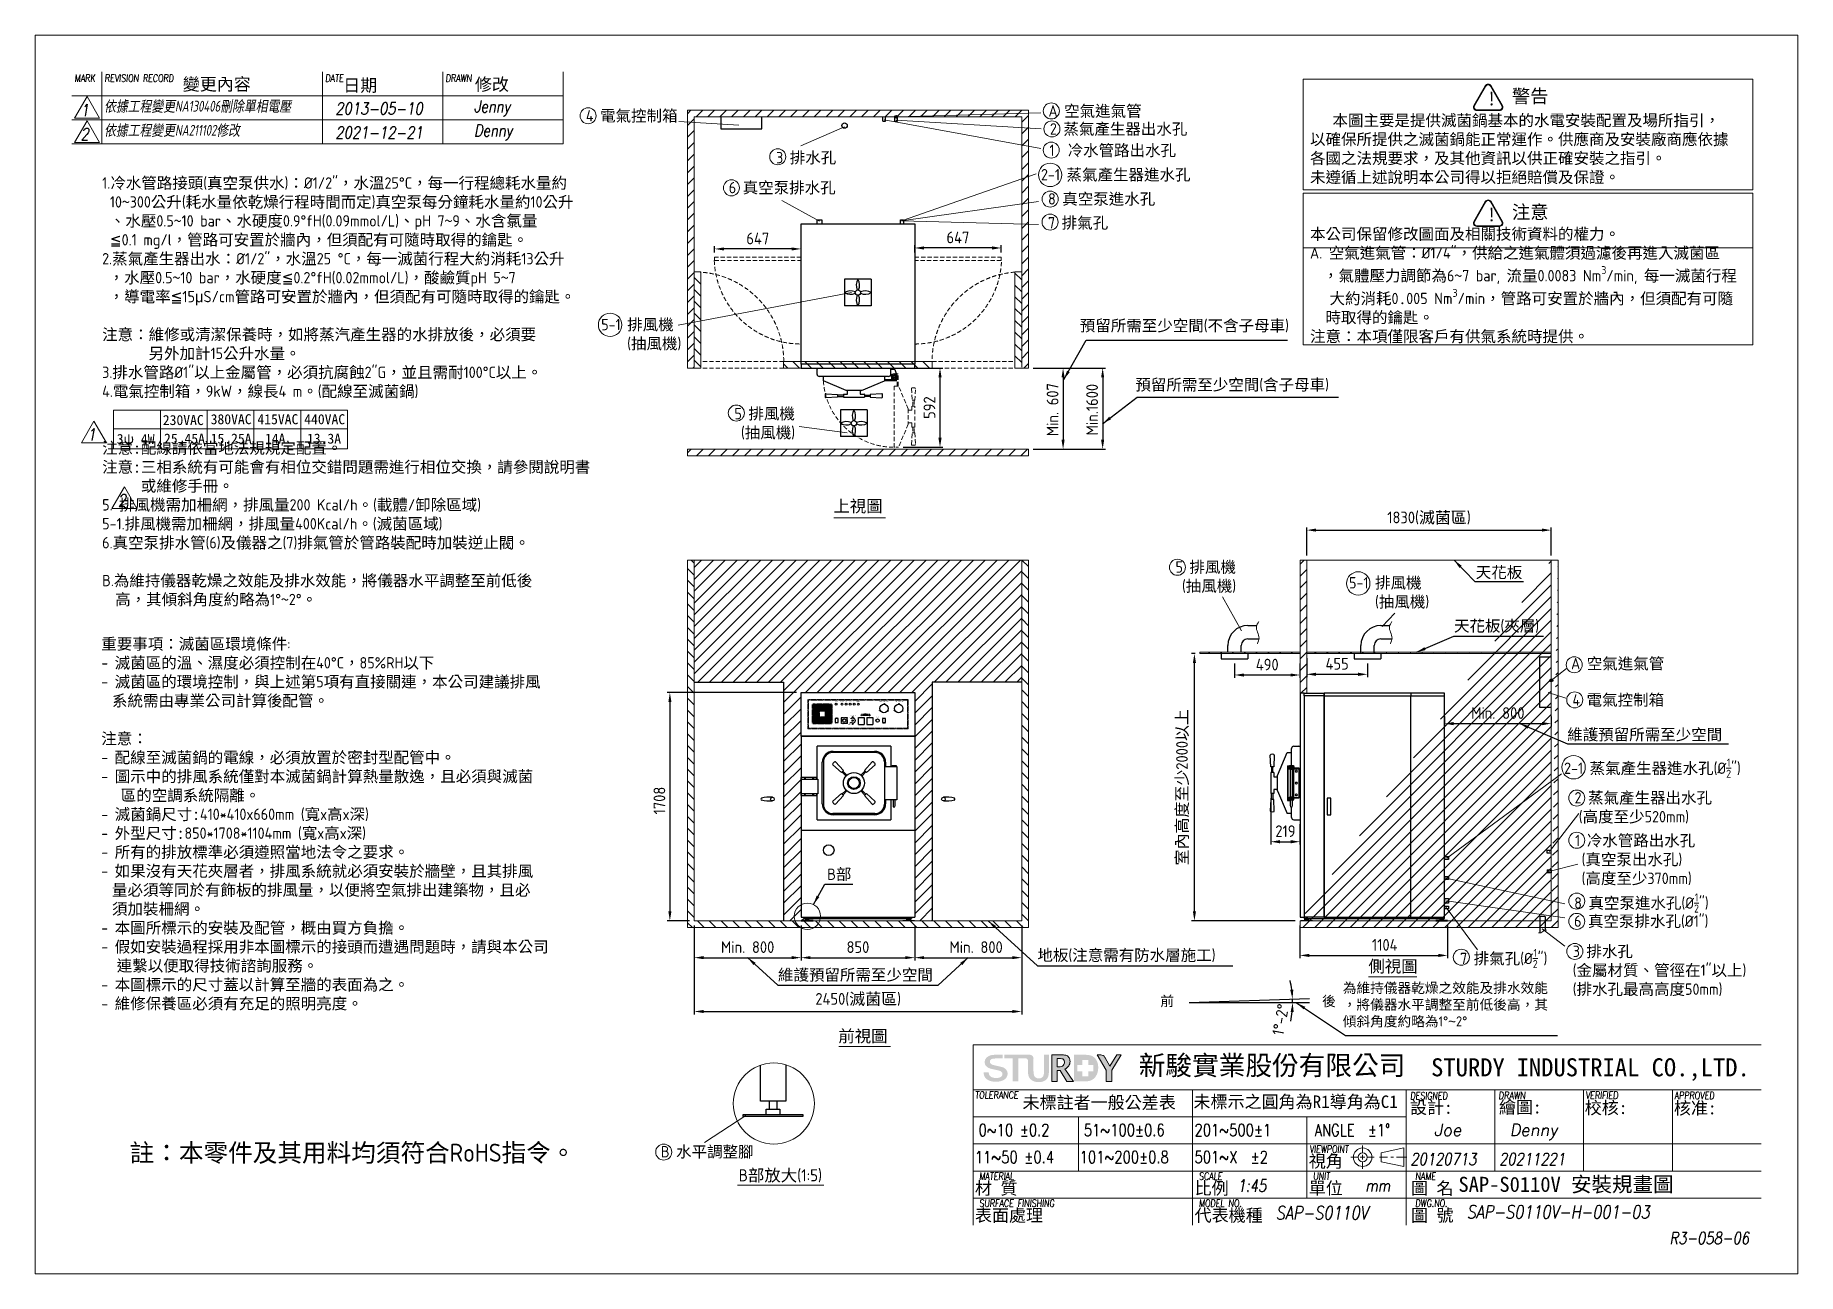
# Model space of a CAD drawing. Header units: millimetres. Extents: x -215875 to -180505, y -18088 to -2215.
# Drawn here: x -193690 to -180505, y -18088 to -8818 of the extents above; entities outside this region: 2.
import ezdxf

# ---------------------------------------------------------------- set-up
doc = ezdxf.new("R2010")
doc.units = ezdxf.units.MM
doc.header["$MEASUREMENT"] = 0
doc.linetypes.add('HIDDEN', pattern=[9.525, 6.35, -3.175])
doc.layers.get('0').update_dxf_attribs({"lineweight": 25})
for name, color, linetype, lineweight in [('D', 3, 'Continuous', 13), ('DIM', 3, 'Continuous', 9), ('F', 7, 'Continuous', 15), ('H', 2, 'HIDDEN', 15), ('S', 4, 'Continuous', 15), ('T', 4, 'Continuous', 15), ('標註', 5, 'Continuous', 9)]:
    doc.layers.add(name, color=color, linetype=linetype, lineweight=lineweight)
doc.styles.get("Standard").update_dxf_attribs({"font": 'KAIU.TTF'})
doc.styles.add('STU25', font='isocp2.shx')
doc.styles.add('Text', font='romans.shx', dxfattribs={"width": 0.8, "oblique": 10})
doc.dimstyles.new('STU25', dxfattribs={"dimscale": 35, "dimtxt": 2.5, "dimasz": 2, "dimexe": 0.6, "dimexo": 1, "dimgap": 1, "dimtad": 1, "dimdsep": 46, "dimtxsty": 'STU25', "dimcen": 2, "dimazin": 2, "dimtfac": 1, "dimtmove": 0, "dimatfit": 3, "dimfxl": 0, "dimtolj": 1, "dimtzin": 0, "dimarcsym": 0})
doc.dimstyles.new('STU25$7', dxfattribs={"dimscale": 35, "dimtxt": 2.5, "dimasz": 2, "dimexe": 1.25, "dimexo": 0.625, "dimgap": 1, "dimtad": 0, "dimdec": 4, "dimdsep": 46, "dimtxsty": 'STU25', "dimcen": 2.5, "dimazin": 2, "dimtfac": 1, "dimtdec": 4, "dimtmove": 0, "dimatfit": 3, "dimfxl": 0, "dimtolj": 1, "dimtzin": 0, "dimarcsym": 0})
pattern_1 = [(45, (14194.715, 30.23), (-44.194174, 44.194174), [])]
pattern_2 = [(135, (14194.715, 30.23), (-44.194174, -44.194174), [])]

msp = doc.modelspace()

# ---------------------------------------------------------------- texts
at = {"lineweight": -3}
for s, p in [('變更內容', (-192586.964, -9230.517)), ('日期', (-191386.803, -9239.417)), ('修改', (-190401.325, -9232.297))]:
    msp.add_text(s, height=93.4085, dxfattribs=at).set_placement(p)
at = {"insert": (-192984.006, -17114.284), "char_height": 135.00867, "attachment_point": 1, "style": 'STU25'}
msp.add_mtext('{\\f標楷體|b0|i0|c136|p65;註：本零件及其用料均須符合}RoHS{\\f標楷體|b0|i0|c136|p65;指令。}', dxfattribs=at)
at = {"layer": 'D', "color": 4}
msp.add_text('SAP-S0110V 安裝規畫圖', height=112.5, dxfattribs=at).set_placement((-183043.404, -17474.677))
at = {"layer": 'D', "color": 11, "attachment_point": 1, "style": 'STU25'}
for s, insert, char_height in [('{\\f標楷體|b0|i0|c136|p65;警告}', (-182643.132, -9223.374), 100), ('{\\f標楷體|b0|i0|c136|p65;!}', (-182829.645, -9242.742), 100), ('\\A1;\\P  {\\f????|b0|i0|c0|p54;  \\H0.2353x; \\f標楷體|b0|i0|c136|p65;\\H4.25x;本圖主要是提供滅菌鍋基本的水電安裝配置及場所指引，\\P以確保所提供之滅菌鍋能正常運作。供應商及安裝廠商應依據\\P各國之法規要求，及其他資訊以供正確安裝之指引。\\P未遵循上述說明本公司得以拒絕賠償及保證。\\P\\P\\P本公司保留修改圖面及相關技術資料的權力。\\P}A. {\\f標楷體|b0|i0|c136|p65;空氣進氣管：}%%c1/4"{\\f標楷體|b0|i0|c136|p65;，供給之進氣體須過濾後再進入滅菌區\\P}  {\\f標楷體|b0|i0|c136|p65;，氣體壓力調節為}6{\\f標楷體|b0|i0|c136|p65;~}7 bar, {\\f標楷體|b0|i0|c136|p65;流量}0.0083 Nm{\\H0.7x;\\S3^ ;}/min, {\\f標楷體|b0|i0|c136|p65;每一滅菌行程\\P}   {\\f標楷體|b0|i0|c136|p65;大約消耗}0{\\f標楷體|b0|i0|c136|p65;.}005 Nm{\\H0.7x;\\S3^ ;}/min{\\f標楷體|b0|i0|c136|p65;，管路可安置於牆內，但須配有可隨\\P  時取得的鑰匙。\\P注意：本項僅限客戶有供氣系統時提供。}', (-184153.888, -9270.669), 85), ('1.{\\f標楷體|b0|i0|c136|p65;冷水管路接頭}({\\f標楷體|b0|i0|c136|p65;真空泵供水}){\\f標楷體|b0|i0|c136|p65;：}%%C1/2"{\\f標楷體|b0|i0|c136|p65;，水溫}25%%DC{\\f標楷體|b0|i0|c136|p65;，每一行程總耗水量約\\P }10{\\f標楷體|b0|i0|c136|p65;~}300{\\f標楷體|b0|i0|c136|p65;公升}({\\f標楷體|b0|i0|c136|p65;耗水量依乾燥行程時間而定}){\\f標楷體|b0|i0|c136|p65;真空泵每分鐘耗水量約}10{\\f標楷體|b0|i0|c136|p65;公升\\P 、水壓}0.5{\\f標楷體|b0|i0|c136|p65;~}10 bar{\\f標楷體|b0|i0|c136|p65;、水硬度}0.9%%DfH(0.09mmol/L){\\f標楷體|b0|i0|c136|p65;、}pH 7{\\f標楷體|b0|i0|c136|p65;~}9{\\f標楷體|b0|i0|c136|p65;、水含氯量\\P \\f新細明體|b0|i0|c136|p18;≦}0.1 mg/l{\\f標楷體|b0|i0|c136|p65;，管路可安置於牆內，但須配有可隨時取得的鑰匙。}\\P2.{\\f標楷體|b0|i0|c136|p65;蒸氣產生器出水：}%%C1/2"{\\f標楷體|b0|i0|c136|p65;，水溫}25 %%DC{\\f標楷體|b0|i0|c136|p65;，每一滅菌行程大約消耗}13{\\f標楷體|b0|i0|c136|p65;公升}\\P {\\f標楷體|b0|i0|c136|p65;，水壓}0.5{\\f標楷體|b0|i0|c136|p65;~}10 bar{\\f標楷體|b0|i0|c136|p65;，水硬度\\f新細明體|b0|i0|c136|p18;≦}0.2%%DfH(0.02mmol/L){\\f標楷體|b0|i0|c136|p65;，酸鹼質}pH 5{\\f標楷體|b0|i0|c136|p65;~}7\\P {\\f標楷體|b0|i0|c136|p65;，導電率\\f新細明體|b0|i0|c136|p18;≦}15{\\f新細明體|b0|i0|c136|p16;μ}S/cm{\\f標楷體|b0|i0|c136|p65;管路可安置於牆內，但須配有可隨時取得的鑰匙。\\P\\P注意：維修或清潔保養時，如將蒸汽產生器的水排放後，必須要\\P      另外加計}15{\\f標楷體|b0|i0|c136|p65;公升水量。}\\P3.{\\f標楷體|b0|i0|c136|p65;排水管路}%%C1"{\\f標楷體|b0|i0|c136|p65;以上金屬管，必須抗腐蝕}2"G{\\f標楷體|b0|i0|c136|p65;，並且需耐}100%%DC{\\f標楷體|b0|i0|c136|p65;以上。} \\P4.{\\f標楷體|b0|i0|c136|p65;電氣控制箱，}9kW{\\f標楷體|b0|i0|c136|p65;，線長}4 m{\\f標楷體|b0|i0|c136|p65;。}({\\f標楷體|b0|i0|c136|p65;配線至滅菌鍋})\\P\\P\\P{\\f標楷體|b0|i0|c136|p65;注意:配線請依當地法規規定配置。\\P\\fDFKai-SB|b0|i0|c136|p65;注意:三相系統有可能會有相位交錯問題需進行相位交換，請參閱說明書\\P     或維修手冊。}\\P5. {\\f標楷體|b0|i0|c136|p65;排風機需加柵網，排風量}200 Kcal/h{\\f標楷體|b0|i0|c136|p65;。}({\\f標楷體|b0|i0|c136|p65;載體}/{\\f標楷體|b0|i0|c136|p65;卸除區域})\\P5-1.{\\f標楷體|b0|i0|c136|p65;排風機需加柵網，排風量}400Kcal/h{\\f標楷體|b0|i0|c136|p65;。}({\\f標楷體|b0|i0|c136|p65;滅菌區域})\\P6.{\\f標楷體|b0|i0|c136|p65;真空泵排水管}(6){\\f標楷體|b0|i0|c136|p65;及儀器之}(7){\\f標楷體|b0|i0|c136|p65;排氣管於管路裝配時加裝逆止閥。\\P}\\PB.{\\f標楷體|b0|i0|c136|p65;為維持儀器乾燥之效能及排水效能，將儀器水平調整至前低後}\\P  {\\f標楷體|b0|i0|c136|p65;高，其傾斜角度約略為}1%%D{\\f標楷體|b0|i0|c136|p65;~}2%%D{\\f標楷體|b0|i0|c136|p65;。}', (-193189.843, -9881.142), 85), ('{\\f標楷體|b0|i0|c136|p65;!}', (-182829.645, -10110.467), 100), ('{\\f標楷體|b0|i0|c136|p65;注意}', (-182643.132, -10091.099), 100), ('{\\f標楷體|b0|i0|c136|p65;230VAC}', (-192736.075, -11660.319), 75), ('{\\f標楷體|b0|i0|c136|p65;380VAC}', (-192378.191, -11654.133), 75), ('{\\f標楷體|b0|i0|c136|p65;415VAC}', (-192028.191, -11654.133), 75), ('{\\f標楷體|b0|i0|c136|p65;440VAC}', (-191678.191, -11654.133), 75), ('{\\f標楷體|b0|i0|c136|p65;3ψ 4W}', (-193080.51, -11801.819), 75), ('{\\f標楷體|b0|i0|c136|p65;25.45A}', (-192727.1, -11799.149), 75), ('{\\f標楷體|b0|i0|c136|p65;15.25A}', (-192378.305, -11799.149), 75), ('{\\f標楷體|b0|i0|c136|p65;14A}', (-191971.924, -11799.149), 75), ('{\\f標楷體|b0|i0|c136|p65;13.3A}', (-191657.704, -11799.149), 75), ('{\\f標楷體|b0|i0|c136|p65;重要事項：滅菌區環境條件}:\\P- {\\f標楷體|b0|i0|c136|p65;滅菌區的溫、濕度必須控制在}40%%DC{\\f標楷體|b0|i0|c136|p65;，}85%RH{\\f標楷體|b0|i0|c136|p65;以下\\P}- {\\f標楷體|b0|i0|c136|p65;滅菌區的環境控制，與上述第}5{\\f標楷體|b0|i0|c136|p65;項有直接關連，本公司建議排風\\P} {\\f???|b0|i0|c0|p65; \\f標楷體|b0|i0|c136|p65;系統需由專業公司計算後配管。\\P\\P注意：\\P}- {\\f標楷體|b0|i0|c136|p65;配線至滅菌鍋的電線，必須放置於密封型配管中。\\P}- {\\f標楷體|b0|i0|c136|p65;圖示中的排風系統僅對本滅菌鍋計算熱量散逸，且必須與滅菌\\P}   {\\f標楷體|b0|i0|c136|p65;區的空調系統隔離。\\P}- {\\f標楷體|b0|i0|c136|p65;滅菌鍋尺寸:}410*410x660mm ({\\f標楷體|b0|i0|c136|p65;寬}x{\\f標楷體|b0|i0|c136|p65;高}x{\\f標楷體|b0|i0|c136|p65;深})\\P- {\\f標楷體|b0|i0|c136|p65;外型尺寸:}850*1708*1104mm ({\\f標楷體|b0|i0|c136|p65;寬}x{\\f標楷體|b0|i0|c136|p65;高}x{\\f標楷體|b0|i0|c136|p65;深})\\P- {\\f標楷體|b0|i0|c136|p65;所有的排放標準必須遵照當地法令之要求。\\P}- {\\f標楷體|b0|i0|c136|p65;如果沒有天花夾層者，排風系統就必須安裝於牆壁，且其排風\\P} {\\f???|b0|i0|c0|p65; \\f標楷體|b0|i0|c136|p65;量必須等同於有飾板的排風量，以便將空氣排出建築物，且必\\P} {\\f???|b0|i0|c0|p65; \\f標楷體|b0|i0|c136|p65;須加裝柵網。\\P}- {\\f標楷體|b0|i0|c136|p65;本圖所標示的安裝及配管，概由買方負擔。\\P}- {\\f標楷體|b0|i0|c136|p65;假如安裝過程採用非本圖標示的接頭而遭遇問題時，請與本公司\\P  連繫以便取得技術諮詢服務。\\P}- {\\f標楷體|b0|i0|c136|p65;本圖標示的尺寸蓋以計算至牆的表面為之。\\P}- {\\f標楷體|b0|i0|c136|p65;維修保養區必須有充足的照明亮度。}', (-193196.42, -13330.587), 85)]:
    msp.add_mtext(s, dxfattribs=dict(at, insert=insert, char_height=char_height))
at = {"layer": 'D', "attachment_point": 1}
for s, insert, char_height in [('{\\Fisocp2.shx;\\C3;A \\f標楷體|b0|i0|c136|p65;空氣進氣管}', (-186110.946, -9341.954), 85), ('{\\Fisocp2.shx;\\C3;4 \\f標楷體|b0|i0|c136|p65;電氣控制箱}', (-189571.147, -9378.047), 85), ('{\\Fisocp3.shx;\\C3;2 \\f標楷體|b0|i0|c136|p65;蒸氣產生器出水孔}', (-186099.759, -9476.179), 85), ('{\\Fisocp2.shx;\\C3;1  \\f標楷體|b0|i0|c136|p65;冷水管路出水孔}', (-186103.03, -9636.32), 85), ('{\\Fisocp2.shx;\\C3;3 \\f標楷體|b0|i0|c136|p65;排水孔}', (-188148.452, -9691.113), 85), ('{\\Fisocp2.shx;\\C3;2-1 \\f標楷體|b0|i0|c136|p65;蒸氣產生器進水孔}', (-186166.508, -9818.881), 85), ('{\\Fisocp2.shx;\\C3;6 \\f標楷體|b0|i0|c136|p65;真空泵排水孔}', (-188502, -9915.716), 85), ('{\\Fisocp2.shx;\\C3;8 \\f標楷體|b0|i0|c136|p65;真空泵進水孔}', (-186113.714, -10000.181), 85), ('{\\Fisocp2.shx;\\C3;7 \\f標楷體|b0|i0|c136|p65;排氣孔}', (-186114.085, -10179.032), 85), ('{\\Fisocp2.shx;\\C3;5-1 \\f標楷體|b0|i0|c136|p65;排風機\\P\\Fisocp2.shx;    (\\f標楷體|b0|i0|c136|p65;抽風機\\Fisocp2.shx;)}', (-189456.617, -10940.888), 85), ('{\\C3;預留所需至少空間\\Fisocp2.shx;(\\f標楷體|b0|i0|c136|p65;不含子母車\\Fisocp2.shx;)}', (-185876.208, -10948.201), 85), ('{\\C3;預留所需至少空間\\Fisocp2.shx;(\\f標楷體|b0|i0|c136|p65;含子母車\\Fisocp2.shx;)}', (-185460.815, -11390.678), 85), ('{\\Fisocp2.shx;\\C3;5 \\f標楷體|b0|i0|c136|p65;排風機\\P\\Fisocp2.shx; (\\f標楷體|b0|i0|c136|p65;抽風機\\Fisocp2.shx;)}', (-188459.57, -11607.343), 85), ('{\\C11;上視圖}', (-187719.643, -12296.602), 90), ('{\\Fisocp2.shx;\\C3;5 \\f標楷體|b0|i0|c136|p65;排風機\\P\\Fisocp2.shx; (\\f標楷體|b0|i0|c136|p65;抽風機\\Fisocp2.shx;)}', (-185160.147, -12755.476), 85), ('{\\C3;天花板 }', (-182914.043, -12794.908), 85), ('{\\Fisocp2.shx;\\C3;5-1 \\f標楷體|b0|i0|c136|p65;排風機\\P\\Fisocp2.shx;    (\\f標楷體|b0|i0|c136|p65;抽風機\\Fisocp2.shx;)}', (-183861.83, -12873.39), 85), ('{\\C3;天花板\\Fisocp2.shx;(\\f標楷體|b0|i0|c136|p65;夾層\\Fisocp2.shx;)}', (-183076.956, -13195.875), 85), ('{\\Fisocp2.shx;\\C3;A \\f標楷體|b0|i0|c136|p65;空氣進氣管}', (-182201.134, -13477.974), 85), ('{\\Fisocp2.shx;\\C3;4 \\f標楷體|b0|i0|c136|p65;電氣控制箱}', (-182190.886, -13750.028), 85), ('{\\C3;維護預留所需至少空間}', (-182229.82, -14009.025), 85), ('{\\Fisocp2.shx;2 }蒸氣產生器出水孔\\P{\\f???|b0|i0|c0|p65; \\Fisocp2.shx;(}高度至少{\\Fisocp2.shx;520mm)}', (-182174.843, -14482.359), 85), ('{\\Fisocp2.shx;1 }冷水管路出水孔\\P{\\Fisocp2.shx; (}真空泵出水孔{\\Fisocp2.shx;)\\P (}高度至少{\\Fisocp2.shx;370mm)}', (-182170.911, -14802.29), 85), ('{\\Fisocp2.shx;\\C3;B\\f標楷體|b0|i0|c136|p65;部}', (-187765.298, -15054.885), 85), ('\\A1;{\\Fisocp2.shx;8 }真空泵進水孔{\\Fisocp2.shx;(%%c\\H0.7x;\\S1/2;\\H1.429x;")}', (-182177.425, -15241.246), 85), ('{\\C3;地板\\Fisocp2.shx;(\\f標楷體|b0|i0|c136|p65;注意需有防水層施工\\Fisocp2.shx;)}', (-186193.334, -15660.319), 85), ('\\A1;{\\Fisocp2.shx;7 }排氣孔{\\Fisocp2.shx;(%%c\\H0.7x;\\S1/2;\\H1.429x;")}', (-183031.625, -15656.587), 85), ('{\\C3;維護預留所需至少空間}', (-188134.443, -15807.906), 85), ('{\\C11;側視圖}', (-183717.05, -15741.187), 90), ('{\\C3;為維持儀器乾燥之效能及排水效能\\P，將儀器水平調整至前低後高，其\\P傾斜角度約略為\\Fisocp2.shx;1%%D\\f???|b0|i0|c0|p65;~\\Fisocp2.shx;2%%D}', (-183908.736, -15910.749), 75), ('{\\C11;前視圖}', (-187682.839, -16263.761), 90), ('{\\Fisocp2.shx;\\C3;B \\f標楷體|b0|i0|c136|p65;水平調整腳}', (-189009.832, -17131.752), 85), ('{\\Fisocp2.shx;\\C11;B\\f標楷體|b0|i0|c136|p65;部放大\\Fisocp2.shx;(1:5)}', (-188427.679, -17305.513), 90)]:
    msp.add_mtext(s, dxfattribs=dict(at, insert=insert, char_height=char_height))
at = {"layer": 'D', "char_height": 85, "attachment_point": 1, "style": 'STU25'}
for s, insert in [('\\A1;2-1 {\\f標楷體|b0|i0|c136|p65;蒸氣產生器進水孔}(%%c{\\H0.7x;\\S1/2;}")', (-182253.468, -14232.367)), ('6 {\\f標楷體|b0|i0|c136|p65;真空泵排水孔}(%%c1")', (-182178.268, -15405.931)), ('3 {\\f標楷體|b0|i0|c136|p65;排水孔\\P}({\\f標楷體|b0|i0|c136|p65;金屬材質、管徑在}1"{\\f標楷體|b0|i0|c136|p65;以上})\\P({\\f標楷體|b0|i0|c136|p65;排水孔最高高度}50mm)', (-182188.556, -15631.649))]:
    msp.add_mtext(s, dxfattribs=dict(at, insert=insert))
at = {"layer": 'D', "char_height": 75, "width": 218.181, "attachment_point": 1}
for s, insert in [(' 前', (-185324.074, -16009.198)), ('{\\Fisocp2.shx; }後', (-184106.199, -16009.648))]:
    msp.add_mtext(s, dxfattribs=dict(at, insert=insert))
at = {"layer": 'F', "color": 1, "lineweight": 15, "style": 'Text', "oblique": 5, "width": 0.8}
for s, p in [('MARK', (-193396.397, -9166.033)), ('REVISION RECORD', (-193171.397, -9166.033)), ('DATE', (-191521.247, -9166.033)), ('DRAWN', (-190621.247, -9166.033))]:
    msp.add_text(s, height=54, dxfattribs=at).set_placement(p)
at = {"layer": 'H', "color": 0}
for s, insert, char_height, width, attachment_point in [('{\\fArial|b0|i0|c0|p34;POWER}', (-187709.054, -13801.291), 3.5, 19.50054, 1), ('{\\fArial|b0|i0|c0|p34;ADD WATER}', (-187655.053, -13803.058), 3.5, 29.9713, 5), ('{\\fArial|b0|i0|c0|p34;HEAT}', (-187624.554, -13803.058), 3.5, 19, 5), ('{\\fArial|b0|i0|c0|p34;STERI}.', (-187593.474, -13803.058), 3.5, 19, 5), ('{\\fArial|b0|i0|c0|p34;DRY}', (-187569.054, -13801.291), 3.5, 14.99983, 1), ('{\\fArial|b0|i0|c0|p34;COMPLETE}', (-187547.054, -13801.291), 3.5, 23.49974, 1), ('{\\fArial|b0|i0|c0|p34;CHAMBER PRESSURE GAUGE}', (-187378.054, -13801.291), 3.5, 77.43945, 1), ('{\\fArial|b0|i0|c0|p34;JACKET PRESSURE GAUGE}', (-187262.054, -13801.291), 3.5, 67.407, 1), ('{\\fArial|b0|i0|c0|p34;OFF}', (-187703.054, -13966.791), 5, 16.49951, 1), ('{\\fArial|b0|i0|c0|p34;ON}', (-187701.054, -13922.791), 5, 14.49951, 1), ('{\\fArial|b0|i0|c0|p34;EMERGENCY}', (-187652.054, -13975.291), 3.5, 23.5, 1), ('\\A1;{\\fArial|b1|i1|c0|p34;kg/cm\\H0.7x;\\S2^  ;}', (-187608.554, -13971.291), 4, 25.94918, 1), ('{\\fArial|b1|i0|c0|p34;0.9}', (-187602.607, -13924.291), 4, 25.84153, 1), ('{\\fArial|b1|i0|c0|p34;2.1}', (-187602.554, -13963.291), 4, 25.7884, 1), ('{\\fArial|b0|i0|c0|p34;PRESSURE CONTROL}', (-187601.554, -13909.291), 3.5, 56.4195, 1), ('{\\fArial|b1|i0|c0|p34;1.2}', (-187564.054, -13922.291), 4, 11.85227, 1), ('{\\fArial|b0|i0|c0|p34;STERI.}', (-187517.59, -13912.291), 3.5, 43.963, 1), ('{\\fArial|b0|i0|c0|p34;TIMER}', (-187479.554, -13895.785), 3.5, 59.839, 5), ('{\\fArial|b0|i0|c0|p34;DRY}', (-187452.554, -13912.291), 3.5, 35.41234, 1)]:
    msp.add_mtext(s, dxfattribs=dict(at, insert=insert, char_height=char_height, width=width, attachment_point=attachment_point))
at = {"layer": 'H', "color": 0, "attachment_point": 1}
for s, insert, char_height in [('{\\fArial|b0|i0|c0|p34;VACUUM\\PRELEASE}', (-187399.804, -13914.473), 3.5), ('{\\fArial|b0|i0|c0|p34;NORMAL}', (-187356.054, -13966.791), 5), ('{\\fARIAL|b0|i0|c0|p34;LIQUID}', (-187353.054, -13922.791), 5)]:
    msp.add_mtext(s, dxfattribs=dict(at, insert=insert, char_height=char_height))
at = {"layer": 'T', "lineweight": 20, "style": 'Text', "oblique": 10, "width": 0.8}
for s, height, p in [('1', 90, (-193351.02, -9422.86)), ('2013-05-10', 90, (-191445.001, -9411.03)), ('Jenny', 90, (-190408.542, -9395.23)), ('Denny', 90, (-190408.542, -9575.23)), ('2', 90, (-193351.02, -9602.86)), ('2021-12-21', 90, (-191445.001, -9591.03)), ('1', 90, (-193299.976, -11851.494)), ('2', 90, (-193072.22, -12343.906)), ('20120713', 90, (-183403.147, -17274.461)), ('20211221', 90, (-182739.397, -17274.461)), ('1:45', 90, (-184696.8, -17473.339)), ('mm', 90, (-183740.183, -17473.084)), ('SAP-S0110V', 99, (-184409.84, -17680.941)), ('SAP-S0110V-H-001-03', 99, (-182982.061, -17674.647))]:
    msp.add_text(s, height=height, dxfattribs=at).set_placement(p)
at = {"layer": 'T', "lineweight": 20, "style": 'Text', "oblique": 10}
for s, p in [('Joe', (-183225.828, -17056.549)), ('Denny', (-182660.773, -17056.549))]:
    msp.add_text(s, height=90, dxfattribs=at).set_placement(p)
at = {"layer": 'T', "linetype": 'Continuous', "lineweight": 20, "attachment_point": 1, "style": 'Text'}
for s, insert, char_height in [('{\\fDFKai-SB|b0|i0|c136|p65;依據工程變更\\Fisocp2.shx;NA130406\\fDFKai-SB|b0|i0|c136|p65;刪除單相電壓}', (-193174.794, -9308.413), 80.9991), ('{\\fDFKai-SB|b0|i0|c136|p65;依據工程變更\\Fisocp2.shx|c136;NA211102\\fDFKai-SB|b0|i0|c136|p65;修改}', (-193174.794, -9488.413), 80.9991), ('{R3-058-06}', (-181464.489, -17775.688), 90)]:
    msp.add_mtext(s, dxfattribs=dict(at, insert=insert, char_height=char_height))
at = {"layer": '標註', "char_height": 20, "attachment_point": 1}
for insert in [(-215875.215, -2215.475), (-215729.292, -2277.19)]:
    msp.add_mtext('\\A1;', dxfattribs=dict(at, insert=insert))

# ---------------------------------------------------------------- blocks, each defined once
blk = doc.blocks.new('*D1')
at = {"layer": 'D', "color": 0, "lineweight": -2}
for start, end in [(7.1806, 12.3613), (0, 2), (349.6387, 354.8194)]:
    blk.add_arc((-185059, -16058), 774, start, end, dxfattribs=at)
at = {"layer": 'D', "color": 0}
for points in [[(-184302, -15962), (-184279, -15961), (-184285, -16031)], [(-184276, -16129), (-184299, -16128), (-184284, -16058)]]:
    blk.add_solid(points, dxfattribs=at)
at = {"layer": 'Defpoints', "color": 0}
for p in [(-185059, -16058), (-185059, -16058), (-184284, -16040), (-184158, -16027), (-184158, -16058)]:
    blk.add_point(p, dxfattribs=at)
at = {"layer": 'D', "color": 0, "insert": (-184374, -16185), "char_height": 87.5, "attachment_point": 5, "rotation": 79.526, "style": 'STU25'}
blk.add_mtext('1%%D-2%%D', dxfattribs=at)
blk = doc.blocks.new('*D2')
at = {"layer": 'D', "color": 0, "lineweight": -2}
for p, q in [((-184179, -13481), (-184179, -13622)), ((-183724, -13520), (-183724, -13622)), ((-184109, -13601), (-183794, -13601))]:
    blk.add_line(p, q, dxfattribs=at)
at = {"layer": 'D', "color": 0}
for points in [[(-184109, -13589), (-184109, -13613), (-184179, -13601)], [(-183794, -13613), (-183794, -13589), (-183724, -13601)]]:
    blk.add_solid(points, dxfattribs=at)
at = {"layer": 'Defpoints', "color": 0}
for p in [(-184179, -13446), (-183724, -13485), (-183724, -13601)]:
    blk.add_point(p, dxfattribs=at)
at = {"layer": 'D', "color": 0, "insert": (-183951, -13522), "char_height": 87.5, "attachment_point": 5, "style": 'STU25'}
blk.add_mtext('\\A1;455', dxfattribs=at)
blk = doc.blocks.new('*D3')
at = {"layer": 'D', "color": 0, "lineweight": -2}
for p, q in [((-188761, -15481), (-188761, -16146)), ((-186311, -15481), (-186311, -16146)), ((-188691, -16125), (-186381, -16125))]:
    blk.add_line(p, q, dxfattribs=at)
at = {"layer": 'D', "color": 0}
for points in [[(-188691, -16113), (-188691, -16136), (-188761, -16125)], [(-186381, -16136), (-186381, -16113), (-186311, -16125)]]:
    blk.add_solid(points, dxfattribs=at)
at = {"layer": 'Defpoints', "color": 0}
for p in [(-188761, -15446), (-186311, -15446), (-186311, -16125)]:
    blk.add_point(p, dxfattribs=at)
at = {"layer": 'D', "color": 0, "insert": (-187534, -16035), "char_height": 87.5, "attachment_point": 5, "style": 'STU25'}
blk.add_mtext('\\A1;2450({\\f標楷體|b0|i0|c136|p65;滅菌區})', dxfattribs=at)
blk = doc.blocks.new('*D4')
at = {"layer": 'D', "color": 0, "lineweight": -2}
for p, q in [((-185014, -13446), (-185040, -13446)), ((-185019, -15376), (-185019, -13516)), ((-184264, -15446), (-185040, -15446))]:
    blk.add_line(p, q, dxfattribs=at)
at = {"layer": 'D', "color": 0}
for points in [[(-185007, -13516), (-185030, -13516), (-185019, -13446)], [(-185030, -15376), (-185007, -15376), (-185019, -15446)]]:
    blk.add_solid(points, dxfattribs=at)
at = {"layer": 'Defpoints', "color": 0}
for p in [(-185019, -13446), (-184979, -13446), (-184229, -15446)]:
    blk.add_point(p, dxfattribs=at)
at = {"layer": 'D', "color": 0, "insert": (-185107, -14446), "char_height": 87.5, "attachment_point": 5, "rotation": 90, "style": 'STU25'}
blk.add_mtext('\\A1;{\\f標楷體|b0|i0|c136|p65;室內高度至少}2000{\\f標楷體|b0|i0|c136|p65;以上}', dxfattribs=at)
blk = doc.blocks.new('*D5')
at = {"layer": 'D', "color": 0, "lineweight": -2}
for p, q in [((-188761, -15481), (-188761, -15743)), ((-187961, -15481), (-187961, -15743)), ((-188691, -15722), (-188031, -15722))]:
    blk.add_line(p, q, dxfattribs=at)
at = {"layer": 'D', "color": 0}
for points in [[(-188691, -15710), (-188691, -15733), (-188761, -15722)], [(-188031, -15733), (-188031, -15710), (-187961, -15722)]]:
    blk.add_solid(points, dxfattribs=at)
at = {"layer": 'Defpoints', "color": 0}
for p in [(-188761, -15446), (-187961, -15446), (-187961, -15722)]:
    blk.add_point(p, dxfattribs=at)
at = {"layer": 'D', "color": 0, "insert": (-188361, -15643), "char_height": 87.5, "attachment_point": 5, "style": 'STU25'}
blk.add_mtext('\\A1;Min. 800', dxfattribs=at)
blk = doc.blocks.new('*D6')
at = {"layer": 'D', "color": 0, "lineweight": -2}
for p, q in [((-187111, -15481), (-187111, -15743)), ((-186311, -15481), (-186311, -15743)), ((-187041, -15722), (-186381, -15722))]:
    blk.add_line(p, q, dxfattribs=at)
at = {"layer": 'D', "color": 0}
for points in [[(-187041, -15710), (-187041, -15733), (-187111, -15722)], [(-186381, -15733), (-186381, -15710), (-186311, -15722)]]:
    blk.add_solid(points, dxfattribs=at)
at = {"layer": 'Defpoints', "color": 0}
for p in [(-187111, -15446), (-186311, -15446), (-186311, -15722)]:
    blk.add_point(p, dxfattribs=at)
at = {"layer": 'D', "color": 0, "insert": (-186652, -15643), "char_height": 87.5, "attachment_point": 5, "style": 'STU25'}
blk.add_mtext('\\A1;Min. 800', dxfattribs=at)
blk = doc.blocks.new('*D7')
at = {"layer": 'D', "color": 0, "lineweight": -2}
for p, q in [((-187996, -13738), (-188964, -13738)), ((-188943, -13808), (-188943, -15376)), ((-188796, -15446), (-188964, -15446))]:
    blk.add_line(p, q, dxfattribs=at)
at = {"layer": 'D', "color": 0}
for points in [[(-188931, -13808), (-188954, -13808), (-188943, -13738)], [(-188954, -15376), (-188931, -15376), (-188943, -15446)]]:
    blk.add_solid(points, dxfattribs=at)
at = {"layer": 'Defpoints', "color": 0}
for p in [(-187961, -13738), (-188943, -15446), (-188761, -15446)]:
    blk.add_point(p, dxfattribs=at)
at = {"layer": 'D', "color": 0, "insert": (-189021, -14546), "char_height": 87.5, "attachment_point": 5, "rotation": 90, "style": 'STU25'}
blk.add_mtext('\\A1;1708', dxfattribs=at)
blk = doc.blocks.new('*D8')
at = {"layer": 'D', "color": 0, "lineweight": -2}
for p, q in [((-183149, -13918), (-183149, -13991)), ((-183079, -13970), (-182419, -13970)), ((-182349, -13918), (-182349, -13991))]:
    blk.add_line(p, q, dxfattribs=at)
at = {"layer": 'D', "color": 0}
for points in [[(-183079, -13958), (-183079, -13982), (-183149, -13970)], [(-182419, -13982), (-182419, -13958), (-182349, -13970)]]:
    blk.add_solid(points, dxfattribs=at)
at = {"layer": 'Defpoints', "color": 0}
for p in [(-183149, -13883), (-182349, -13883), (-182349, -13970)]:
    blk.add_point(p, dxfattribs=at)
at = {"layer": 'D', "color": 0, "insert": (-182749, -13891), "char_height": 87.5, "attachment_point": 5, "style": 'STU25'}
blk.add_mtext('\\A1;{\\Fisocp2.shx;Min. 800}', dxfattribs=at)
blk = doc.blocks.new('*D9')
at = {"layer": 'D', "color": 0, "lineweight": -2}
for p, q in [((-184179, -12711), (-184179, -12501)), ((-184109, -12522), (-182419, -12522)), ((-182349, -12711), (-182349, -12501))]:
    blk.add_line(p, q, dxfattribs=at)
at = {"layer": 'D', "color": 0}
for points in [[(-184109, -12510), (-184109, -12533), (-184179, -12522)], [(-182419, -12533), (-182419, -12510), (-182349, -12522)]]:
    blk.add_solid(points, dxfattribs=at)
at = {"layer": 'Defpoints', "color": 0}
for p in [(-182349, -12522), (-184179, -12746), (-182349, -12746)]:
    blk.add_point(p, dxfattribs=at)
at = {"layer": 'D', "color": 0, "insert": (-183264, -12432), "char_height": 87.5, "attachment_point": 5, "style": 'STU25'}
blk.add_mtext('\\A1;1830({\\f標楷體|b0|i0|c136|p65;滅菌區})', dxfattribs=at)
blk = doc.blocks.new('*D12')
at = {"layer": 'D', "color": 0, "lineweight": -2}
for p, q in [((-184229, -15481), (-184229, -15726)), ((-183125, -15481), (-183125, -15726)), ((-184159, -15705), (-183195, -15705))]:
    blk.add_line(p, q, dxfattribs=at)
at = {"layer": 'D', "color": 0}
for points in [[(-184159, -15693), (-184159, -15717), (-184229, -15705)], [(-183195, -15717), (-183195, -15693), (-183125, -15705)]]:
    blk.add_solid(points, dxfattribs=at)
at = {"layer": 'Defpoints', "color": 0}
for p in [(-184229, -15446), (-183125, -15446), (-183125, -15705)]:
    blk.add_point(p, dxfattribs=at)
at = {"layer": 'D', "color": 0, "insert": (-183595, -15626), "char_height": 87.5, "attachment_point": 5, "style": 'STU25'}
blk.add_mtext('\\A1;1104', dxfattribs=at)
blk = doc.blocks.new('*D13')
at = {"layer": 'D', "color": 0, "lineweight": -2}
for p, q in [((-186226, -11309), (-185980, -11309)), ((-186001, -11379), (-186001, -11846)), ((-186226, -11916), (-185980, -11916))]:
    blk.add_line(p, q, dxfattribs=at)
at = {"layer": 'D', "color": 0}
for points in [[(-185990, -11379), (-186013, -11379), (-186001, -11309)], [(-186013, -11846), (-185990, -11846), (-186001, -11916)]]:
    blk.add_solid(points, dxfattribs=at)
at = {"layer": 'Defpoints', "color": 0}
for p in [(-186261, -11309), (-186261, -11916), (-186001, -11916)]:
    blk.add_point(p, dxfattribs=at)
at = {"layer": 'D', "color": 0, "insert": (-186080, -11620), "char_height": 87.5, "attachment_point": 5, "rotation": 90, "style": 'STU25'}
blk.add_mtext('\\A1;{\\Fisocp2.shx;Min. 607}', dxfattribs=at)
blk = doc.blocks.new('*D14')
at = {"layer": 'D', "color": 0, "lineweight": -2}
for p, q in [((-186226, -11309), (-185684, -11309)), ((-185705, -11379), (-185705, -11846)), ((-186226, -11916), (-185684, -11916))]:
    blk.add_line(p, q, dxfattribs=at)
at = {"layer": 'D', "color": 0}
for points in [[(-185694, -11379), (-185717, -11379), (-185705, -11309)], [(-185717, -11846), (-185694, -11846), (-185705, -11916)]]:
    blk.add_solid(points, dxfattribs=at)
at = {"layer": 'Defpoints', "color": 0}
for p in [(-186261, -11309), (-186261, -11916), (-185705, -11916)]:
    blk.add_point(p, dxfattribs=at)
at = {"layer": 'D', "color": 0, "insert": (-185784, -11620), "char_height": 87.5, "attachment_point": 5, "rotation": 90, "style": 'STU25'}
blk.add_mtext('\\A1;{\\Fisocp2.shx;Min.1600}', dxfattribs=at)
blk = doc.blocks.new('*D15')
at = {"layer": 'D', "color": 0, "lineweight": -2}
for p, q in [((-184719, -13520), (-184719, -13627)), ((-184229, -13520), (-184229, -13627)), ((-184649, -13606), (-184299, -13606))]:
    blk.add_line(p, q, dxfattribs=at)
at = {"layer": 'D', "color": 0}
for points in [[(-184649, -13595), (-184649, -13618), (-184719, -13606)], [(-184299, -13618), (-184299, -13595), (-184229, -13606)]]:
    blk.add_solid(points, dxfattribs=at)
at = {"layer": 'Defpoints', "color": 0}
for p in [(-184719, -13485), (-184229, -13485), (-184229, -13606)]:
    blk.add_point(p, dxfattribs=at)
at = {"layer": 'D', "color": 0, "insert": (-184474, -13528), "char_height": 87.5, "attachment_point": 5, "style": 'STU25'}
blk.add_mtext('\\A1;490', dxfattribs=at)
blk = doc.blocks.new('*D16')
at = {"layer": 'D', "color": 0, "lineweight": -2}
for p, q in [((-187961, -15481), (-187961, -15743)), ((-187111, -15481), (-187111, -15743)), ((-187891, -15722), (-187181, -15722))]:
    blk.add_line(p, q, dxfattribs=at)
at = {"layer": 'D', "color": 0}
for points in [[(-187891, -15710), (-187891, -15733), (-187961, -15722)], [(-187181, -15733), (-187181, -15710), (-187111, -15722)]]:
    blk.add_solid(points, dxfattribs=at)
at = {"layer": 'Defpoints', "color": 0}
for p in [(-187961, -15446), (-187111, -15446), (-187111, -15722)]:
    blk.add_point(p, dxfattribs=at)
at = {"layer": 'D', "color": 0, "insert": (-187536, -15643), "char_height": 87.5, "attachment_point": 5, "style": 'STU25'}
blk.add_mtext('\\A1;850', dxfattribs=at)
blk = doc.blocks.new('*D17')
at = {"layer": 'Defpoints', "color": 0}
for p in [(-184448, -14493), (-184229, -14688), (-184229, -14854)]:
    blk.add_point(p, dxfattribs=at)
at = {"layer": 'DIM', "color": 0, "lineweight": -2}
for p, q in [((-184448, -14528), (-184448, -14875)), ((-184229, -14723), (-184229, -14875)), ((-184378, -14854), (-184299, -14854))]:
    blk.add_line(p, q, dxfattribs=at)
at = {"layer": 'DIM', "color": 0}
for points in [[(-184378, -14842), (-184378, -14866), (-184448, -14854)], [(-184299, -14866), (-184299, -14842), (-184229, -14854)]]:
    blk.add_solid(points, dxfattribs=at)
at = {"layer": 'DIM', "color": 0, "insert": (-184338, -14775), "char_height": 87.5, "attachment_point": 5, "style": 'STU25'}
blk.add_mtext('\\A1;219', dxfattribs=at)
blk = doc.blocks.new('*D18')
at = {"layer": 'Defpoints', "color": 0}
for p in [(-187232, -11309), (-186922, -11309), (-187232, -11901)]:
    blk.add_point(p, dxfattribs=at)
at = {"layer": 'DIM', "color": 0, "lineweight": -2}
for p, q in [((-187197, -11309), (-186901, -11309)), ((-186922, -11831), (-186922, -11379)), ((-187197, -11901), (-186901, -11901))]:
    blk.add_line(p, q, dxfattribs=at)
at = {"layer": 'DIM', "color": 0}
for points in [[(-186910, -11379), (-186934, -11379), (-186922, -11309)], [(-186934, -11831), (-186910, -11831), (-186922, -11901)]]:
    blk.add_solid(points, dxfattribs=at)
at = {"layer": 'DIM', "color": 0, "insert": (-187001, -11605), "char_height": 87.5, "attachment_point": 5, "rotation": 90, "style": 'STU25'}
blk.add_mtext('\\A1;592', dxfattribs=at)
blk = doc.blocks.new('*D19')
at = {"layer": 'D', "color": 0, "lineweight": -2}
for p, q in [((-187111, -10444), (-187111, -10389)), ((-186534, -10410), (-187041, -10410)), ((-186464, -10444), (-186464, -10389))]:
    blk.add_line(p, q, dxfattribs=at)
at = {"layer": 'D', "color": 0}
for points in [[(-187041, -10398), (-187041, -10422), (-187111, -10410)], [(-186534, -10422), (-186534, -10398), (-186464, -10410)]]:
    blk.add_solid(points, dxfattribs=at)
at = {"layer": 'Defpoints', "color": 0}
for p in [(-187111, -10410), (-187111, -10479), (-186464, -10479)]:
    blk.add_point(p, dxfattribs=at)
at = {"layer": 'D', "color": 0, "insert": (-186788, -10331), "char_height": 87.5, "attachment_point": 5, "style": 'STU25'}
blk.add_mtext('\\A1;647', dxfattribs=at)
blk = doc.blocks.new('*D20')
at = {"layer": 'D', "color": 0, "lineweight": -2}
for p, q in [((-188608, -10444), (-188608, -10396)), ((-187961, -10444), (-187961, -10396)), ((-188031, -10417), (-188538, -10417))]:
    blk.add_line(p, q, dxfattribs=at)
at = {"layer": 'D', "color": 0}
for points in [[(-188538, -10406), (-188538, -10429), (-188608, -10417)], [(-188031, -10429), (-188031, -10406), (-187961, -10417)]]:
    blk.add_solid(points, dxfattribs=at)
at = {"layer": 'Defpoints', "color": 0}
for p in [(-188608, -10417), (-188608, -10479), (-187961, -10479)]:
    blk.add_point(p, dxfattribs=at)
at = {"layer": 'D', "color": 0, "insert": (-188285, -10339), "char_height": 87.5, "attachment_point": 5, "style": 'STU25'}
blk.add_mtext('\\A1;647', dxfattribs=at)
blk = doc.blocks.new('新駿LOGO')
at = {"layer": 'F'}
h = blk.add_hatch(color=256, dxfattribs=at)
edge = h.paths.add_edge_path()
edge.add_spline(control_points=[(-529.05, -442.14), (-529.05, -442.31), (-529.02, -442.45), (-528.95, -442.56), (-528.89, -442.68), (-528.8, -442.78), (-528.69, -442.85), (-528.57, -442.93), (-528.44, -442.98), (-528.29, -443.01), (-528.15, -443.05), (-527.99, -443.07), (-527.81, -443.07), (-527.62, -443.07), (-527.47, -443.05), (-527.33, -443.01), (-527.2, -442.97), (-527.09, -442.92), (-527.01, -442.86), (-526.93, -442.8), (-526.87, -442.73), (-526.83, -442.65), (-526.8, -442.57), (-526.78, -442.49), (-526.78, -442.41), (-526.78, -442.25), (-526.82, -442.13), (-526.91, -442.05), (-526.99, -441.97), (-527.08, -441.91), (-527.18, -441.88), (-527.36, -441.83), (-527.56, -441.77), (-527.79, -441.72), (-528.02, -441.67), (-528.3, -441.61), (-528.64, -441.53), (-528.85, -441.48), (-529.02, -441.41), (-529.16, -441.34), (-529.3, -441.26), (-529.41, -441.17), (-529.5, -441.07), (-529.58, -440.98), (-529.64, -440.87), (-529.67, -440.77), (-529.7, -440.66), (-529.72, -440.55), (-529.72, -440.43), (-529.72, -440.22), (-529.67, -440.03), (-529.57, -439.87), (-529.46, -439.71), (-529.33, -439.58), (-529.16, -439.47), (-528.99, -439.37), (-528.85, -439.31), (-528.64, -439.26), (-528.43, -439.21), (-528.13, -439.2), (-527.91, -439.2), (-527.66, -439.2), (-526.73, -439.2), (-526.73, -439.2), (-526.73, -439.2), (-526.73, -439.81), (-526.73, -439.81), (-526.73, -439.81), (-528.14, -439.8), (-528.28, -439.83), (-528.39, -439.85), (-528.48, -439.86), (-528.56, -439.9), (-528.65, -439.94), (-528.72, -440), (-528.78, -440.07), (-528.84, -440.14), (-528.87, -440.23), (-528.87, -440.34), (-528.87, -440.5), (-528.81, -440.62), (-528.7, -440.7), (-528.6, -440.79), (-528.46, -440.85), (-528.28, -440.9), (-528.27, -440.9), (-528.19, -440.92), (-528.07, -440.95), (-527.94, -440.98), (-527.8, -441.01), (-527.65, -441.05), (-527.49, -441.09), (-527.34, -441.12), (-527.19, -441.16), (-527.04, -441.19), (-526.94, -441.21), (-526.87, -441.23), (-526.71, -441.27), (-526.58, -441.34), (-526.46, -441.41), (-526.34, -441.49), (-526.24, -441.58), (-526.16, -441.67), (-526.08, -441.77), (-526.02, -441.88), (-525.98, -441.99), (-525.94, -442.1), (-525.92, -442.22), (-525.92, -442.33), (-525.92, -442.57), (-525.98, -442.78), (-526.09, -442.95), (-526.2, -443.12), (-526.35, -443.26), (-526.53, -443.37), (-526.71, -443.48), (-526.92, -443.55), (-527.15, -443.61), (-527.39, -443.66), (-527.62, -443.68), (-527.87, -443.68), (-528.14, -443.68), (-528.41, -443.65), (-528.65, -443.59), (-528.9, -443.53), (-529.11, -443.44), (-529.3, -443.31), (-529.48, -443.19), (-529.63, -443.03), (-529.74, -442.83), (-529.84, -442.64), (-529.9, -442.41), (-529.91, -442.14), (-529.91, -442.14), (-529.05, -442.14), (-529.05, -442.14)], knot_values=[0, 0, 0, 0, 1, 1, 1, 2, 2, 2, 3, 3, 3, 4, 4, 4, 5, 5, 5, 6, 6, 6, 7, 7, 7, 8, 8, 8, 9, 9, 9, 10, 10, 10, 11, 11, 11, 12, 12, 12, 13, 13, 13, 14, 14, 14, 15, 15, 15, 16, 16, 16, 17, 17, 17, 18, 18, 18, 19, 19, 19, 20, 20, 20, 21, 21, 21, 22, 22, 22, 23, 23, 23, 24, 24, 24, 25, 25, 25, 26, 26, 26, 27, 27, 27, 28, 28, 28, 29, 29, 29, 30, 30, 30, 31, 31, 31, 32, 32, 32, 33, 33, 33, 34, 34, 34, 35, 35, 35, 36, 36, 36, 37, 37, 37, 38, 38, 38, 39, 39, 39, 40, 40, 40, 41, 41, 41, 42, 42, 42, 43, 43, 43, 44, 44, 44, 45, 45, 45, 45], degree=3, periodic=0)
edge = h.paths.add_edge_path()
edge.add_spline(control_points=[(-522.53, -440.14), (-522.54, -440.04), (-522.57, -439.94), (-522.63, -439.9), (-522.77, -439.79), (-522.9, -439.81), (-522.9, -439.81), (-522.9, -439.81), (-523.02, -439.81), (-523.02, -439.81), (-523.02, -439.81), (-524.14, -439.81), (-524.14, -439.81), (-524.14, -439.81), (-524.14, -443.62), (-524.14, -443.62), (-524.14, -443.62), (-525.06, -443.62), (-525.06, -443.62), (-525.06, -443.62), (-525.06, -439.81), (-525.06, -439.81), (-525.06, -439.81), (-526.47, -439.81), (-526.47, -439.81), (-526.47, -439.81), (-526.47, -439.2), (-526.47, -439.2), (-526.47, -439.2), (-522.39, -439.2), (-522.39, -439.2)], knot_values=[5.578051, 5.578051, 5.578051, 5.578051, 6, 6, 6, 7, 7, 7, 8, 8, 8, 9, 9, 9, 10, 10, 10, 11, 11, 11, 12, 12, 12, 13, 13, 13, 14, 14, 14, 15, 15, 15, 15], degree=3, periodic=0)
edge.add_spline(control_points=[(-522.4, -439.2), (-522.31, -439.2), (-522.22, -439.2), (-522.22, -439.2), (-522.22, -439.2), (-521.96, -439.19), (-521.76, -439.41), (-521.58, -439.61), (-521.61, -439.85), (-521.61, -439.85), (-521.61, -439.85), (-521.61, -441.92), (-521.61, -441.92), (-521.61, -442.41), (-521.52, -442.73), (-521.36, -442.89), (-521.19, -443.05), (-520.97, -443.13), (-520.71, -443.13), (-520.45, -443.13), (-520.24, -443.05), (-520.09, -442.89), (-519.93, -442.74), (-519.86, -442.43), (-519.86, -441.98), (-519.86, -441.98), (-519.86, -439.2), (-519.86, -439.2), (-519.86, -439.2), (-519.05, -439.2), (-519.05, -439.2), (-519.05, -439.2), (-519.05, -441.92), (-519.05, -441.92), (-519.05, -442.43), (-519.12, -442.8), (-519.25, -443.02), (-519.38, -443.24), (-519.56, -443.42), (-519.8, -443.54), (-520.05, -443.67), (-520.35, -443.74), (-520.73, -443.74), (-521.09, -443.74), (-521.41, -443.68), (-521.67, -443.56), (-521.93, -443.44), (-522.14, -443.26), (-522.3, -443.03), (-522.45, -442.8), (-522.53, -442.42), (-522.53, -441.91), (-522.53, -441.91), (-522.53, -440.92), (-522.53, -440.14)], knot_values=[0.44538, 0.44538, 0.44538, 0.44538, 1, 1, 1, 2, 2, 2, 3, 3, 3, 4, 4, 4, 5, 5, 5, 6, 6, 6, 7, 7, 7, 8, 8, 8, 9, 9, 9, 10, 10, 10, 11, 11, 11, 12, 12, 12, 13, 13, 13, 14, 14, 14, 15, 15, 15, 16, 16, 16, 17, 17, 17, 17.603917, 17.603917, 17.603917, 17.603917], degree=3, periodic=0)
h = blk.add_hatch(color=256, dxfattribs=at)
edge = h.paths.add_edge_path()
edge.add_spline(control_points=[(-526.47, -439.2), (-526.47, -439.2), (-526.47, -439.81), (-526.47, -439.81)], knot_values=[-14, -14, -14, -14, -13, -13, -13, -13], degree=3, periodic=0)
edge.add_spline(control_points=[(-526.47, -439.81), (-526.47, -439.81), (-525.06, -439.81), (-525.06, -439.81)], knot_values=[-13, -13, -13, -13, -12, -12, -12, -12], degree=3, periodic=0)
edge.add_spline(control_points=[(-525.06, -439.81), (-525.06, -439.81), (-525.06, -443.62), (-525.06, -443.62)], knot_values=[-12, -12, -12, -12, -11, -11, -11, -11], degree=3, periodic=0)
edge.add_spline(control_points=[(-525.06, -443.62), (-525.06, -443.62), (-524.14, -443.62), (-524.14, -443.62)], knot_values=[-11, -11, -11, -11, -10, -10, -10, -10], degree=3, periodic=0)
edge.add_spline(control_points=[(-524.14, -443.62), (-524.14, -443.62), (-524.14, -439.81), (-524.14, -439.81)], knot_values=[-10, -10, -10, -10, -9, -9, -9, -9], degree=3, periodic=0)
edge.add_spline(control_points=[(-524.14, -439.81), (-524.14, -439.81), (-523.02, -439.81), (-523.02, -439.81)], knot_values=[-9, -9, -9, -9, -8, -8, -8, -8], degree=3, periodic=0)
edge.add_spline(control_points=[(-523.02, -439.81), (-523.02, -439.81), (-522.9, -439.81), (-522.9, -439.81)], knot_values=[-8, -8, -8, -8, -7, -7, -7, -7], degree=3, periodic=0)
edge.add_spline(control_points=[(-522.9, -439.81), (-522.9, -439.81), (-522.77, -439.79), (-522.63, -439.9)], knot_values=[-7, -7, -7, -7, -6, -6, -6, -6], degree=3, periodic=0)
edge.add_spline(control_points=[(-522.63, -439.9), (-522.57, -439.94), (-522.54, -440.04), (-522.53, -440.14)], knot_values=[-6, -6, -6, -6, -5.578051, -5.578051, -5.578051, -5.578051], degree=3, periodic=0)
edge.add_spline(control_points=[(-522.53, -440.14), (-522.53, -440.92), (-522.53, -441.91), (-522.53, -441.91)], knot_values=[-17.603917, -17.603917, -17.603917, -17.603917, -17, -17, -17, -17], degree=3, periodic=0)
edge.add_spline(control_points=[(-522.53, -441.91), (-522.53, -442.42), (-522.45, -442.8), (-522.3, -443.03)], knot_values=[-17, -17, -17, -17, -16, -16, -16, -16], degree=3, periodic=0)
edge.add_spline(control_points=[(-522.3, -443.03), (-522.14, -443.26), (-521.93, -443.44), (-521.67, -443.56)], knot_values=[-16, -16, -16, -16, -15, -15, -15, -15], degree=3, periodic=0)
edge.add_spline(control_points=[(-521.67, -443.56), (-521.41, -443.68), (-521.09, -443.74), (-520.73, -443.74)], knot_values=[-15, -15, -15, -15, -14, -14, -14, -14], degree=3, periodic=0)
edge.add_spline(control_points=[(-520.73, -443.74), (-520.35, -443.74), (-520.05, -443.67), (-519.8, -443.54)], knot_values=[-14, -14, -14, -14, -13, -13, -13, -13], degree=3, periodic=0)
edge.add_spline(control_points=[(-519.8, -443.54), (-519.56, -443.42), (-519.38, -443.24), (-519.25, -443.02)], knot_values=[-13, -13, -13, -13, -12, -12, -12, -12], degree=3, periodic=0)
edge.add_spline(control_points=[(-519.25, -443.02), (-519.12, -442.8), (-519.05, -442.43), (-519.05, -441.92)], knot_values=[-12, -12, -12, -12, -11, -11, -11, -11], degree=3, periodic=0)
edge.add_spline(control_points=[(-519.05, -441.92), (-519.05, -441.92), (-519.05, -439.2), (-519.05, -439.2)], knot_values=[-11, -11, -11, -11, -10, -10, -10, -10], degree=3, periodic=0)
edge.add_spline(control_points=[(-519.05, -439.2), (-519.05, -439.2), (-519.86, -439.2), (-519.86, -439.2)], knot_values=[-10, -10, -10, -10, -9, -9, -9, -9], degree=3, periodic=0)
edge.add_spline(control_points=[(-519.86, -439.2), (-519.86, -439.2), (-519.86, -441.98), (-519.86, -441.98)], knot_values=[-9, -9, -9, -9, -8, -8, -8, -8], degree=3, periodic=0)
edge.add_spline(control_points=[(-519.86, -441.98), (-519.86, -442.43), (-519.93, -442.74), (-520.09, -442.89)], knot_values=[-8, -8, -8, -8, -7, -7, -7, -7], degree=3, periodic=0)
edge.add_spline(control_points=[(-520.09, -442.89), (-520.24, -443.05), (-520.45, -443.13), (-520.71, -443.13)], knot_values=[-7, -7, -7, -7, -6, -6, -6, -6], degree=3, periodic=0)
edge.add_spline(control_points=[(-520.71, -443.13), (-520.97, -443.13), (-521.19, -443.05), (-521.36, -442.89)], knot_values=[-6, -6, -6, -6, -5, -5, -5, -5], degree=3, periodic=0)
edge.add_spline(control_points=[(-521.36, -442.89), (-521.52, -442.73), (-521.61, -442.41), (-521.61, -441.92)], knot_values=[-5, -5, -5, -5, -4, -4, -4, -4], degree=3, periodic=0)
edge.add_spline(control_points=[(-521.61, -441.92), (-521.61, -441.92), (-521.61, -439.85), (-521.61, -439.85)], knot_values=[-4, -4, -4, -4, -3, -3, -3, -3], degree=3, periodic=0)
edge.add_spline(control_points=[(-521.61, -439.85), (-521.61, -439.85), (-521.61, -439.85), (-521.61, -439.85)], knot_values=[-3, -3, -3, -3, -2.999949, -2.999949, -2.999949, -2.999949], degree=3, periodic=0)
edge.add_spline(control_points=[(-521.61, -439.85), (-521.61, -439.85), (-521.58, -439.61), (-521.76, -439.41)], knot_values=[-2.999949, -2.999949, -2.999949, -2.999949, -2, -2, -2, -2], degree=3, periodic=0)
edge.add_spline(control_points=[(-521.76, -439.41), (-521.96, -439.19), (-522.22, -439.2), (-522.22, -439.2)], knot_values=[-2, -2, -2, -2, -1, -1, -1, -1], degree=3, periodic=0)
edge.add_spline(control_points=[(-522.22, -439.2), (-522.22, -439.2), (-526.47, -439.2), (-526.47, -439.2)], knot_values=[-15, -15, -15, -15, -14, -14, -14, -14], degree=3, periodic=0)
h = blk.add_hatch(color=256, dxfattribs=at)
edge = h.paths.add_edge_path()
edge.add_spline(control_points=[(-518.54, -443.62), (-518.54, -443.62), (-518.54, -439.2), (-518.54, -439.2), (-518.54, -439.2), (-516.88, -439.2), (-516.88, -439.2), (-516.55, -439.2), (-516.29, -439.25), (-516.11, -439.33), (-515.93, -439.41), (-515.79, -439.54), (-515.69, -439.72), (-515.59, -439.89), (-515.54, -440.08), (-515.54, -440.3), (-515.54, -440.56), (-515.61, -440.8), (-515.76, -441.03), (-515.91, -441.26), (-516.12, -441.44), (-516.39, -441.56), (-516.39, -441.56), (-514.95, -443.62), (-514.95, -443.62), (-514.95, -443.62), (-516.07, -443.62), (-516.07, -443.62), (-516.07, -443.62), (-517.17, -441.81), (-517.17, -441.81), (-517.17, -441.81), (-517.67, -441.81), (-517.67, -441.81), (-517.67, -441.81), (-517.67, -443.62), (-517.67, -443.62), (-517.67, -443.62), (-518.54, -443.62), (-518.54, -443.62)], knot_values=[0, 0, 0, 0, 1, 1, 1, 2, 2, 2, 3, 3, 3, 4, 4, 4, 5, 5, 5, 6, 6, 6, 7, 7, 7, 8, 8, 8, 9, 9, 9, 10, 10, 10, 11, 11, 11, 12, 12, 12, 13, 13, 13, 13], degree=3, periodic=1)
edge = h.paths.add_edge_path(flags=16)
edge.add_spline(control_points=[(-517.67, -441.21), (-517.67, -441.21), (-517.46, -441.21), (-517.46, -441.21), (-517.08, -441.21), (-516.82, -441.13), (-516.68, -440.96), (-516.53, -440.8), (-516.46, -440.61), (-516.46, -440.4), (-516.46, -440.22), (-516.52, -440.08), (-516.63, -439.97), (-516.75, -439.86), (-516.99, -439.81), (-517.35, -439.81), (-517.35, -439.81), (-517.67, -439.81), (-517.67, -439.81), (-517.67, -439.81), (-517.67, -441.21), (-517.67, -441.21)], knot_values=[0, 0, 0, 0, 1, 1, 1, 2, 2, 2, 3, 3, 3, 4, 4, 4, 5, 5, 5, 6, 6, 6, 7, 7, 7, 7], degree=3, periodic=1)
h = blk.add_hatch(color=256, dxfattribs=at)
edge = h.paths.add_edge_path()
edge.add_spline(control_points=[(-514.87, -443.62), (-514.87, -443.62), (-513.05, -443.62), (-513.05, -443.62)], knot_values=[-9, -9, -9, -9, -8, -8, -8, -8], degree=3, periodic=0)
edge.add_spline(control_points=[(-513.05, -443.62), (-512.51, -443.62), (-512.09, -443.52), (-511.79, -443.32)], knot_values=[-8, -8, -8, -8, -7, -7, -7, -7], degree=3, periodic=0)
edge.add_spline(control_points=[(-511.79, -443.32), (-511.48, -443.12), (-511.25, -442.85), (-511.09, -442.5)], knot_values=[-7, -7, -7, -7, -6, -6, -6, -6], degree=3, periodic=0)
edge.add_spline(control_points=[(-511.09, -442.5), (-510.93, -442.15), (-510.85, -441.76), (-510.85, -441.32)], knot_values=[-6, -6, -6, -6, -5, -5, -5, -5], degree=3, periodic=0)
edge.add_spline(control_points=[(-510.85, -441.32), (-510.85, -440.87), (-510.93, -440.49), (-511.1, -440.17)], knot_values=[-5, -5, -5, -5, -4, -4, -4, -4], degree=3, periodic=0)
edge.add_spline(control_points=[(-511.1, -440.17), (-511.27, -439.85), (-511.49, -439.61), (-511.78, -439.45)], knot_values=[-4, -4, -4, -4, -3, -3, -3, -3], degree=3, periodic=0)
edge.add_spline(control_points=[(-511.78, -439.45), (-512.06, -439.29), (-512.46, -439.2), (-512.97, -439.2)], knot_values=[-3, -3, -3, -3, -2, -2, -2, -2], degree=3, periodic=0)
edge.add_spline(control_points=[(-512.97, -439.2), (-512.97, -439.2), (-514.87, -439.2), (-514.87, -439.2)], knot_values=[-2, -2, -2, -2, -1, -1, -1, -1], degree=3, periodic=0)
edge.add_spline(control_points=[(-514.87, -439.2), (-514.87, -439.2), (-514.87, -443.62), (-514.87, -443.62)], knot_values=[-1, -1, -1, -1, 0, 0, 0, 0], degree=3, periodic=0)
h.paths.add_polyline_path([(-514.34, -441.95), (-514.34, -440.92), (-513.51, -440.92), (-513.51, -440.07), (-512.48, -440.07), (-512.48, -440.92), (-511.64, -440.92), (-511.64, -441.95), (-512.48, -441.95), (-512.48, -442.77), (-513.51, -442.77), (-513.51, -441.95)], flags=16)
h = blk.add_hatch(color=256, dxfattribs=at)
edge = h.paths.add_edge_path()
edge.add_spline(control_points=[(-509.51, -443.62), (-509.51, -443.62), (-509.51, -441.77), (-509.51, -441.77), (-509.51, -441.77), (-511, -439.2), (-511, -439.2), (-511, -439.2), (-510.64, -439.2), (-510.64, -439.2), (-510.64, -439.2), (-510.3, -439.19), (-510.04, -439.32), (-509.79, -439.45), (-509.71, -439.68), (-509.71, -439.68), (-509.71, -439.68), (-508.9, -441.07), (-508.9, -441.07), (-508.9, -441.07), (-507.78, -439.2), (-507.78, -439.2), (-507.78, -439.2), (-507.05, -439.2), (-507.05, -439.2), (-507.05, -439.2), (-508.59, -441.77), (-508.59, -441.77), (-508.59, -441.77), (-508.59, -443.62), (-508.59, -443.62), (-508.59, -443.62), (-509.51, -443.62), (-509.51, -443.62)], knot_values=[0, 0, 0, 0, 1, 1, 1, 2, 2, 2, 3, 3, 3, 4, 4, 4, 5, 5, 5, 6, 6, 6, 7, 7, 7, 8, 8, 8, 9, 9, 9, 10, 10, 10, 11, 11, 11, 11], degree=3, periodic=1)
at = {"layer": 'F', "lineweight": 0}
for points, knots in [([(-518.54, -443.62), (-518.54, -443.62), (-518.54, -439.2), (-518.54, -439.2), (-518.54, -439.2), (-516.88, -439.2), (-516.88, -439.2), (-516.55, -439.2), (-516.29, -439.25), (-516.11, -439.33), (-515.93, -439.41), (-515.79, -439.54), (-515.69, -439.72), (-515.59, -439.89), (-515.54, -440.08), (-515.54, -440.3), (-515.54, -440.56), (-515.61, -440.8), (-515.76, -441.03), (-515.91, -441.26), (-516.12, -441.44), (-516.39, -441.56), (-516.39, -441.56), (-514.95, -443.62), (-514.95, -443.62), (-514.95, -443.62), (-516.07, -443.62), (-516.07, -443.62), (-516.07, -443.62), (-517.17, -441.81), (-517.17, -441.81), (-517.17, -441.81), (-517.67, -441.81), (-517.67, -441.81), (-517.67, -441.81), (-517.67, -443.62), (-517.67, -443.62), (-517.67, -443.62), (-518.54, -443.62), (-518.54, -443.62)], [0, 0, 0, 0, 1, 1, 1, 2, 2, 2, 3, 3, 3, 4, 4, 4, 5, 5, 5, 6, 6, 6, 7, 7, 7, 8, 8, 8, 9, 9, 9, 10, 10, 10, 11, 11, 11, 12, 12, 12, 13, 13, 13, 13]), ([(-509.51, -443.62), (-509.51, -443.62), (-509.51, -441.77), (-509.51, -441.77), (-509.51, -441.77), (-511, -439.2), (-511, -439.2), (-511, -439.2), (-510.64, -439.2), (-510.64, -439.2), (-510.64, -439.2), (-510.3, -439.19), (-510.04, -439.32), (-509.79, -439.45), (-509.71, -439.68), (-509.71, -439.68), (-509.71, -439.68), (-508.9, -441.07), (-508.9, -441.07), (-508.9, -441.07), (-507.78, -439.2), (-507.78, -439.2), (-507.78, -439.2), (-507.05, -439.2), (-507.05, -439.2), (-507.05, -439.2), (-508.59, -441.77), (-508.59, -441.77), (-508.59, -441.77), (-508.59, -443.62), (-508.59, -443.62), (-508.59, -443.62), (-509.51, -443.62), (-509.51, -443.62)], [0, 0, 0, 0, 1, 1, 1, 2, 2, 2, 3, 3, 3, 4, 4, 4, 5, 5, 5, 6, 6, 6, 7, 7, 7, 8, 8, 8, 9, 9, 9, 10, 10, 10, 11, 11, 11, 11]), ([(-517.67, -441.21), (-517.67, -441.21), (-517.46, -441.21), (-517.46, -441.21), (-517.08, -441.21), (-516.82, -441.13), (-516.68, -440.96), (-516.53, -440.8), (-516.46, -440.61), (-516.46, -440.4), (-516.46, -440.22), (-516.52, -440.08), (-516.63, -439.97), (-516.75, -439.86), (-516.99, -439.81), (-517.35, -439.81), (-517.35, -439.81), (-517.67, -439.81), (-517.67, -439.81), (-517.67, -439.81), (-517.67, -441.21), (-517.67, -441.21)], [0, 0, 0, 0, 1, 1, 1, 2, 2, 2, 3, 3, 3, 4, 4, 4, 5, 5, 5, 6, 6, 6, 7, 7, 7, 7])]:
    blk.add_open_spline(points, degree=3, knots=knots, dxfattribs=at)
at = {"attachment_point": 1, "style": 'STU25'}
for s, insert, char_height in [('{\\f標楷體|b0|i0|c136|p65;新駿實業股份有限公司}', (-504.12, -439.33), 3.25), ('{\\f標楷體|b0|i0|c136|p65;STURDY\\H0.9667x; \\H1.034x;INDUSTRIAL CO.,LTD.}', (-455.51, -439.78), 3)]:
    blk.add_mtext(s, dxfattribs=dict(at, insert=insert, char_height=char_height))
blk = doc.blocks.new('H421')
at = {"layer": 'F', "color": 7}
for p, q in [((155.91, 38.09), (286.91, 38.09)), ((211.36, 38.09), (286.91, 38.09)), ((155.91, 30.59), (286.91, 30.59)), ((192.41, 30.59), (192.41, 17.09)), ((242.66, 30.59), (242.66, 17.09)), ((257.41, 30.59), (257.41, 17.09)), ((272.16, 30.59), (272.16, 17.09)), ((155.91, 26.09), (227.91, 26.09)), ((155.91, 8.09), (155.91, 24.09)), ((173.41, 26.09), (173.41, 17.09)), ((211.41, 26.09), (211.41, 17.09)), ((155.91, 21.59), (286.91, 21.59)), ((214.91, 21.59), (286.91, 21.59)), ((227.91, 21.59), (286.91, 21.59)), ((155.91, 17.09), (286.91, 17.09)), ((211.41, 17.09), (211.41, 12.59)), ((227.91, 17.09), (227.91, 8.09)), ((286.91, 12.59), (155.91, 12.59))]:
    blk.add_line(p, q, dxfattribs=at)
at = {"layer": 'F'}
for p, q in [((155.91, 38.09), (155.91, 17.09)), ((227.91, 30.59), (227.91, 17.09)), ((155.91, 24.09), (155.91, 16.09)), ((155.91, 17.09), (155.91, 8.09)), ((192.41, 17.09), (192.41, 8.09))]:
    blk.add_line(p, q, dxfattribs=at)
at = {"layer": 'F', "color": 0}
for p, q in [((220.66, 21.32), (220.66, 20.14)), ((223.77, 20.14), (227.5, 20.92)), ((227.5, 20.92), (227.5, 17.84)), ((218.72, 19.38), (219.89, 19.38)), ((220.27, 19.38), (221.04, 19.38)), ((220.66, 19.77), (220.66, 19)), ((220.66, 18.62), (220.66, 17.45)), ((221.42, 19.38), (222.57, 19.38)), ((223.49, 19.38), (224.81, 19.38)), ((223.77, 20.14), (223.77, 18.62)), ((223.77, 18.62), (227.5, 17.84)), ((225.34, 19.38), (225.81, 19.38)), ((226.31, 19.38), (228.03, 19.38))]:
    blk.add_line(p, q, dxfattribs=at)
for radius in [1.54, 0.762]:
    blk.add_circle((220.66, 19.38), radius, dxfattribs=at)
blk.add_blockref('新駿LOGO', (687.56, 475.62))
at = {"layer": 'F', "color": 1, "lineweight": 15, "style": 'Text', "oblique": 5, "width": 0.8}
for s, height, p in [('TOLERANCE', 1.2, (156.23, 29.13)), ('DESIGNED', 1.2, (228.57, 29.01)), ('DRAWN', 1.245, (243.23, 29.03)), ('VERIFIED', 1.2, (257.72, 29.09)), ('APPROVED', 1.2, (272.5, 29.06)), ('VIEWPOINT', 1.2, (211.83, 20.13)), ('MATERIAL', 1.2, (156.92, 15.63)), ('SCALE', 1.2, (193.44, 15.63)), ('UNIT', 1.2, (212.42, 15.63)), ('NAME', 1.2, (229.41, 15.63)), ('SURFACE FINISHING', 1.2, (156.92, 11.13)), ('MODEL NO.', 1.2, (193.44, 11.13)), ('DWG.NO.', 1.2, (229.41, 11.13))]:
    blk.add_text(s, height=height, dxfattribs=at).set_placement(p)
at = {"layer": 'F', "lineweight": -3}
for s, height, p in [('未標註者一般公差表', 2.076, (164.12, 27.45)), ('未標示之圓角為R1導角為C1', 2.0757, (192.54, 27.58)), ('設計:', 2.076, (228.54, 26.61)), ('繪圖:', 2.076, (243.32, 26.66)), ('校核:', 2.076, (257.59, 26.57)), ('核准:', 2.076, (272.41, 26.52)), ('視角', 2.076, (211.71, 17.69)), ('材 質', 2.076, (156.21, 13.19)), ('比例', 2.076, (192.73, 13.19)), ('單位', 2.076, (211.71, 13.19)), ('圖 名', 2.076, (228.7, 13.19)), ('表面處理', 2.076, (156.21, 8.69)), ('代表機種', 2.076, (192.73, 8.69)), ('圖 號', 2.076, (228.7, 8.69))]:
    blk.add_text(s, height=height, dxfattribs=at).set_placement(p)
at = {"layer": 'F', "lineweight": 20, "style": 'Text', "width": 0.8}
for s, p in [('0~10 ±0.2', (156.82, 22.91)), ('51~100±0.6', (174.32, 22.91)), ('201~500±1', (192.72, 22.91)), ('ANGLE  ±1%%D', (212.68, 22.91)), ('11~50 ±0.4', (156.2, 18.41)), ('101~200±0.8', (173.63, 18.41)), ('501~X  ±2', (192.72, 18.41))]:
    blk.add_text(s, height=2, dxfattribs=at).set_placement(p)

# ---------------------------------------------------------------- dimensions: what is measured, and where the dimension line sits
at = {"layer": 'D'}
for base, p1, p2, picture, middle in [((-188608.054, -10417.307), (-187961.054, -10478.863), (-188608.054, -10478.863), '*D20', (-188284.554, -10338.557)), ((-187111.054, -10410.032), (-186464.054, -10478.863), (-187111.054, -10478.863), '*D19', (-186787.554, -10331.282)), ((-187111.054, -15721.674), (-187961.054, -15446.291), (-187111.054, -15446.291), '*D16', (-187536.054, -15642.924))]:
    dim = msp.add_linear_dim(base=base, p1=p1, p2=p2, dimstyle='STU25', dxfattribs=at)
    dim.commit()
    dim.dimension.update_dxf_attribs({"geometry": picture, "text_midpoint": middle})
for base, p1, p2, text, picture, middle in [((-186001.288, -11915.863), (-186261.054, -11308.863), (-186261.054, -11915.863), '{\\Fisocp2.shx;Min. <>}', '*D13', (-186001.288, -11619.863)), ((-185705.184, -11915.863), (-186261.054, -11308.863), (-186261.054, -11915.863), '{\\Fisocp2.shx;Min.1600}', '*D14', (-185705.184, -11619.863)), ((-185018.768, -13446.291), (-184228.851, -15446.291), (-184978.851, -13446.291), '{\\f標楷體|b0|i0|c136|p65;室內高度至少}<>{\\f標楷體|b0|i0|c136|p65;以上}', '*D4', (-185018.768, -14446.291))]:
    dim = msp.add_linear_dim(base=base, p1=p1, p2=p2, angle=90, text=text, dimstyle='STU25', dxfattribs=at)
    dim.commit()
    dim.dimension.update_dxf_attribs({"geometry": picture, "text_midpoint": middle, "dimtype": 160})
for base, p1, p2, text, picture, middle in [((-182348.851, -12521.69), (-184178.851, -12746.291), (-182348.851, -12746.291), '<>({\\f標楷體|b0|i0|c136|p65;滅菌區})', '*D9', (-183263.851, -12521.69)), ((-182348.851, -13970.064), (-183148.851, -13882.826), (-182348.851, -13882.826), '{\\Fisocp2.shx;Min. <>}', '*D8', (-182748.851, -13970.064)), ((-186311.054, -16124.711), (-188761.054, -15446.291), (-186311.054, -15446.291), '<>({\\f標楷體|b0|i0|c136|p65;滅菌區})', '*D3', (-187533.628, -16124.711)), ((-186311.054, -15721.674), (-187111.054, -15446.291), (-186311.054, -15446.291), 'Min. <>', '*D6', (-186651.554, -15721.674))]:
    dim = msp.add_linear_dim(base=base, p1=p1, p2=p2, text=text, dimstyle='STU25', dxfattribs=at)
    dim.commit()
    dim.dimension.update_dxf_attribs({"geometry": picture, "text_midpoint": middle, "dimtype": 160})
for base, p1, p2, picture, middle in [((-183723.851, -13600.931), (-184178.851, -13446.291), (-183723.851, -13485.434), '*D2', (-183951.351, -13600.931)), ((-184228.851, -13606.353), (-184718.851, -13485.434), (-184228.851, -13485.434), '*D15', (-184473.851, -13606.353)), ((-183124.851, -15705.147), (-184228.851, -15446.291), (-183124.851, -15445.791), '*D12', (-183595.001, -15705.147))]:
    dim = msp.add_linear_dim(base=base, p1=p1, p2=p2, dimstyle='STU25', dxfattribs=at)
    dim.commit()
    dim.dimension.update_dxf_attribs({"geometry": picture, "text_midpoint": middle, "dimtype": 160})
dim = msp.add_linear_dim(base=(-188942.625, -15446.291), p1=(-187961.054, -13738.291), p2=(-188760.554, -15446.291), angle=90, dimstyle='STU25', dxfattribs=at)
dim.commit()
dim.dimension.update_dxf_attribs({"geometry": '*D7', "text_midpoint": (-188942.625, -14546.291), "dimtype": 160})
dim = msp.add_linear_dim(base=(-187961.054, -15721.674), p1=(-188761.054, -15446.291), p2=(-187961.054, -15446.291), text='Min. <>', dimstyle='STU25', dxfattribs=at)
dim.commit()
dim.dimension.update_dxf_attribs({"geometry": '*D5', "text_midpoint": (-188361.054, -15642.924)})
dim = msp.add_angular_dim_2l(base=(-184284.277, -16040.303), line1=((-185058.504, -16058.324), (-184157.504, -16058.324)), line2=((-185058.504, -16058.324), (-184158.053, -16026.879)), text='1%%D-2%%D', dimstyle='STU25', override={"dimtxsty": 'STU25'}, dxfattribs=at)
dim.commit()
dim.dimension.update_dxf_attribs({"geometry": '*D1', "text_midpoint": (-184296.971, -16199.108), "dimtype": 162})
at = {"layer": 'DIM'}
dim = msp.add_linear_dim(base=(-186921.989, -11308.863), p1=(-187232.304, -11900.863), p2=(-187232.304, -11308.863), angle=90, dimstyle='STU25', dxfattribs=at)
dim.commit()
dim.dimension.update_dxf_attribs({"geometry": '*D18', "text_midpoint": (-186921.989, -11604.863), "dimtype": 160})
dim = msp.add_linear_dim(base=(-184228.851, -14853.863), p1=(-184447.852, -14492.541), p2=(-184228.851, -14687.647), dimstyle='STU25', dxfattribs=at)
dim.commit()
dim.dimension.update_dxf_attribs({"geometry": '*D17', "text_midpoint": (-184338.351, -14775.113)})

# ---------------------------------------------------------------- hatches: boundary and pattern name
for points in [[(-187251.054, -9418.102, 1), (-187251.054, -9439.623, 1)], [(-182338.09, -13646.291, 1), (-182359.612, -13646.291, 1)]]:
    msp.add_hatch(color=256).paths.add_polyline_path(points)
at = {"layer": 'D'}
h = msp.add_hatch(color=11, dxfattribs=at)
edge = h.paths.add_edge_path()
edge.add_line((-182842.985, -9195.512), (-182928.344, -9343.358))
edge.add_arc((-182906.693, -9355.858), 25, 149.9999999, 270)
edge.add_line((-182906.693, -9380.858), (-182735.975, -9380.858))
edge.add_arc((-182735.975, -9355.858), 25, 270, 389.9999999)
edge.add_line((-182714.325, -9343.358), (-182799.683, -9195.512))
edge.add_arc((-182821.334, -9208.012), 25, 30, 150)
edge = h.paths.add_edge_path(flags=16)
edge.add_arc((-182821.334, -9208.012), 20, 30, 150)
edge.add_line((-182838.655, -9198.012), (-182924.014, -9345.858))
edge.add_arc((-182906.693, -9355.858), 20, 149.9999999, 270)
edge.add_line((-182906.693, -9375.858), (-182735.975, -9375.858))
edge.add_arc((-182735.975, -9355.858), 20, 270, 389.9999999)
edge.add_line((-182718.655, -9345.858), (-182804.014, -9198.012))
h = msp.add_hatch(color=11, dxfattribs=at)
edge = h.paths.add_edge_path()
edge.add_ellipse((-182906.693, -10223.584), major_axis=(25, 0), ratio=1, start_angle=149.9999999, end_angle=270)
edge.add_line((-182906.693, -10248.584), (-182735.975, -10248.584))
edge.add_ellipse((-182735.975, -10223.584), major_axis=(25, 0), ratio=1, start_angle=270, end_angle=389.9999999)
edge.add_line((-182714.325, -10211.084), (-182799.683, -10063.238))
edge.add_ellipse((-182821.334, -10075.738), major_axis=(25, 0), ratio=1, start_angle=30, end_angle=150)
edge.add_line((-182842.985, -10063.238), (-182928.344, -10211.084))
edge = h.paths.add_edge_path(flags=16)
edge.add_ellipse((-182906.693, -10223.584), major_axis=(20, 0), ratio=1, start_angle=149.9999999, end_angle=270)
edge.add_line((-182906.693, -10243.584), (-182735.975, -10243.584))
edge.add_ellipse((-182735.975, -10223.584), major_axis=(20, 0), ratio=1, start_angle=270, end_angle=389.9999999)
edge.add_line((-182718.655, -10213.584), (-182804.014, -10065.738))
edge.add_ellipse((-182821.334, -10075.738), major_axis=(20, 0), ratio=1, start_angle=30, end_angle=150)
edge.add_line((-182838.655, -10065.738), (-182924.014, -10213.584))
at = {"layer": 'DIM'}
h = msp.add_hatch(dxfattribs=at)
h.set_pattern_fill('ANSI31', color=256, scale=500, style=0)
h.set_pattern_definition(pattern_1)
h.paths.add_polyline_path([(-188761.054, -12746.291), (-186311.054, -12746.291), (-186311.054, -13659.356), (-186980.27, -13659.356), (-186980.27, -15446.291), (-187111.554, -15446.291), (-187111.554, -15443.291), (-187139.494, -15443.291), (-187142.775, -15440.01), (-187142.775, -15433.291), (-187148.154, -15433.291), (-187148.154, -15428.291), (-187136.054, -15428.291), (-187136.054, -15418.291), (-187111.054, -15418.291), (-187111.054, -14766.291), (-187111.054, -14063.291), (-187111.054, -13738.291), (-187961.054, -13738.291), (-187961.054, -14063.291), (-187961.054, -14766.291), (-187961.054, -15418.291), (-187936.054, -15418.291), (-187936.054, -15428.291), (-187923.954, -15428.291), (-187923.954, -15433.291), (-187929.333, -15433.291), (-187929.333, -15440.01), (-187932.614, -15443.291), (-187960.554, -15443.291), (-187960.554, -15446.291), (-188091.838, -15446.291), (-188091.838, -13659.356), (-188761.054, -13659.356)])
at = {"layer": 'H', "ltscale": 5}
h = msp.add_hatch(dxfattribs=at)
h.set_pattern_fill('ANSI31', color=256, scale=500, style=0)
h.set_pattern_definition(pattern_1)
h.paths.add_polyline_path([(-188811.054, -11308.863), (-188811.054, -9378.863), (-186261.054, -9378.863), (-186261.054, -11308.863), (-186311.054, -11308.863), (-186311.054, -11258.863), (-186311.054, -9428.863), (-188761.054, -9428.863), (-188761.054, -11258.863), (-188761.054, -11308.863)])
h = msp.add_hatch(dxfattribs=at)
h.set_pattern_fill('ANSI31', color=256, scale=500, angle=90, style=0)
h.set_pattern_definition([(135, (30019.734, 4904.51), (-44.194174, -44.194174), [])])
h.paths.add_polyline_path([(-188761.054, -11308.863), (-188711.054, -11308.863), (-188711.054, -10589.647), (-188761.054, -10589.647), (-188761.054, -11258.863)])
h = msp.add_hatch(dxfattribs=at)
h.set_pattern_fill('ANSI31', color=256, scale=500, angle=90, style=0)
h.set_pattern_definition([(135, (29889.734, 4904.51), (-44.194174, -44.194174), [])])
h.paths.add_polyline_path([(-186311.054, -10589.647), (-186311.054, -11258.863), (-186311.054, -11308.863), (-186361.054, -11308.863), (-186361.054, -10589.647)])
h = msp.add_hatch(dxfattribs=at)
h.set_pattern_fill('ANSI31', color=256, scale=500, angle=270, style=0)
h.set_pattern_definition([(315, (29954.734, 4904.51), (44.194174, 44.194174), [])])
h.paths.add_polyline_path([(-188091.838, -11308.863), (-188091.838, -11258.863), (-186980.27, -11258.863), (-186980.27, -11308.863)])
h = msp.add_hatch(dxfattribs=at)
h.set_pattern_fill('ANSI31', color=256, scale=20, style=0)
h.set_pattern_definition([(45, (29388.52, 5097.51), (-44.90128, 44.90128), [])])
h.paths.add_polyline_path([(-188811.054, -11915.863), (-188811.054, -11965.863), (-186261.054, -11965.863), (-186261.054, -11915.863)])
h = msp.add_hatch(dxfattribs=at)
h.set_pattern_fill('ANSI31', color=256, scale=500, angle=90, style=0)
h.set_pattern_definition(pattern_2)
h.paths.add_polyline_path([(-186311.054, -12746.291), (-186261.054, -12746.291), (-186261.054, -15496.291), (-188811.054, -15496.291), (-188811.054, -12746.291), (-188761.054, -12746.291), (-188761.054, -15446.291), (-186311.054, -15446.291)])
h = msp.add_hatch(dxfattribs=at)
h.set_pattern_fill('ANSI31', color=256, scale=500, style=0)
h.set_pattern_definition(pattern_1)
h.paths.add_polyline_path([(-182348.851, -12746.291), (-182298.851, -12746.291)], flags=16)
h.paths.add_polyline_path([(-182348.851, -12746.291), (-182298.851, -12746.291)], flags=16)
h.paths.add_polyline_path([(-182348.851, -12746.291), (-182298.851, -12746.291)], flags=0)
h.paths.add_polyline_path([(-182348.851, -12746.291), (-182298.851, -12746.291)], flags=0)
h.paths.add_polyline_path([(-182348.851, -12746.291), (-182298.851, -12746.291)], flags=0)
h.paths.add_polyline_path([(-182348.851, -12746.291), (-182298.851, -12746.291)], flags=0)
h.paths.add_polyline_path([(-182348.851, -12746.291), (-182298.851, -12746.291)], flags=0)
h.paths.add_polyline_path([(-182348.851, -12746.291), (-182298.851, -12746.291)], flags=0)
h.paths.add_polyline_path([(-182348.851, -12746.291), (-182298.851, -12746.291)], flags=0)
h.paths.add_polyline_path([(-182348.851, -12746.291), (-182298.851, -12746.291)], flags=0)
h.paths.add_polyline_path([(-182348.851, -12746.291), (-182298.851, -12746.291)], flags=0)
h.paths.add_polyline_path([(-182348.851, -12746.291), (-182298.851, -12746.291)], flags=0)
h.paths.add_polyline_path([(-182348.851, -12746.291), (-182298.851, -12746.291)], flags=0)
h.paths.add_polyline_path([(-182348.851, -12746.291), (-182298.851, -12746.291)], flags=0)
h.paths.add_polyline_path([(-182348.851, -12746.291), (-182298.851, -12746.291)], flags=0)
h.paths.add_polyline_path([(-182348.851, -12746.291), (-182298.851, -12746.291)], flags=0)
h.paths.add_polyline_path([(-182348.851, -12746.291), (-182298.851, -12746.291)], flags=0)
h.paths.add_polyline_path([(-182348.851, -12746.291), (-182298.851, -12746.291)], flags=0)
h.paths.add_polyline_path([(-182348.851, -12746.291), (-182298.851, -12746.291)], flags=0)
h.paths.add_polyline_path([(-182348.851, -12746.291), (-182298.851, -12746.291)], flags=0)
h.paths.add_polyline_path([(-182348.851, -12746.291), (-182298.851, -12746.291)], flags=0)
h.paths.add_polyline_path([(-182348.851, -12746.291), (-182298.851, -12746.291)], flags=0)
h.paths.add_polyline_path([(-182348.851, -12746.291), (-182298.851, -12746.291)], flags=0)
h.paths.add_polyline_path([(-182348.851, -12746.291), (-182298.851, -12746.291)], flags=0)
h.paths.add_polyline_path([(-182348.851, -12746.291), (-182298.851, -12746.291)], flags=0)
h.paths.add_polyline_path([(-182348.851, -12746.291), (-182298.851, -12746.291)], flags=0)
edge = h.paths.add_edge_path()
edge.add_line((-182298.851, -15496.291), (-182298.851, -12746.291))
edge.add_line((-182348.851, -15446.291), (-182348.851, -12746.291))
edge.add_line((-184228.851, -15496.291), (-182298.851, -15496.291))
edge.add_line((-184228.851, -15446.291), (-182348.851, -15446.291))
edge.add_line((-184228.851, -15446.291), (-184228.851, -15496.291))
h = msp.add_hatch(dxfattribs=at)
h.set_pattern_fill('ANSI31', color=256, scale=500, style=0)
h.set_pattern_definition(pattern_1)
h.paths.add_polyline_path([(-184178.851, -12746.291), (-184228.851, -12746.291), (-184228.851, -13743.291), (-184178.851, -13743.291)])
at = {"layer": 'H'}
h = msp.add_hatch(dxfattribs=at)
h.set_pattern_fill('ANSI31', color=256, scale=500, angle=90, style=0)
h.set_pattern_definition(pattern_2)
h.paths.add_polyline_path([(-184229.581, -13436.291), (-184979.581, -13436.291), (-184979.581, -13446.291), (-184229.581, -13446.291)])
h = msp.add_hatch(dxfattribs=at)
h.set_pattern_fill('ANSI31', color=256, scale=500, angle=90, style=0)
h.set_pattern_definition(pattern_2)
h.paths.add_polyline_path([(-182348.851, -13446.906), (-182348.851, -13436.291)])
edge = h.paths.add_edge_path()
edge.add_line((-182348.851, -13436.291), (-184178.851, -13436.291))
edge.add_line((-182348.851, -13446.291), (-184178.851, -13446.291))
edge.add_line((-184178.851, -13446.291), (-184178.851, -13434.913))
h = msp.add_hatch(color=0, dxfattribs=at)
h.paths.add_polyline_path([(-187911.054, -13788.291), (-187911.054, -14008.291), (-187161.054, -14008.291), (-187161.054, -13788.291)])
h.paths.add_polyline_path([(-187906.054, -14003.291), (-187906.054, -13793.291), (-187166.054, -13793.291), (-187166.054, -14003.291)], flags=16)
h = msp.add_hatch(color=0, dxfattribs=at)
h.paths.add_polyline_path([(-187615.054, -13924.041), (-187661.054, -13924.041), (-187661.054, -13970.041), (-187615.054, -13970.041)])
h.paths.add_polyline_path([(-187618.054, -13927.041), (-187618.054, -13967.041), (-187658.054, -13967.041), (-187658.054, -13927.041)], flags=16)
h = msp.add_hatch(color=0, dxfattribs=at)
h.paths.add_polyline_path([(-187588.471, -13932.459), (-187589.887, -13931.044, 0.011368043), (-187590.61, -13931.735), (-187587.782, -13934.563, -0.392227087), (-187563.324, -13933.638), (-187563.109, -13931.25, 0.030830872), (-187565.172, -13929.903), (-187564.271, -13928.115, 0.011368043), (-187565.154, -13927.644), (-187566.054, -13929.43, 0.309923265)])
h.paths.add_polyline_path([(-187565.958, -13962.823), (-187566.173, -13965.211, 0.559819064), (-187563.109, -13931.25), (-187563.324, -13933.638, -0.514916663)])
h.paths.add_polyline_path([(-187566.173, -13965.211), (-187565.958, -13962.823, -0.341184584), (-187587.782, -13960.019), (-187590.61, -13962.847, 0.011368043), (-187589.887, -13963.538), (-187588.471, -13962.123, 0.308103219)])

# ---------------------------------------------------------------- linework, layer by layer
for p, q in [((-187349.721, -9461.238), (-187349.721, -9428.863)), ((-187349.721, -9461.238), (-187329.721, -9461.238)), ((-187329.721, -9461.238), (-187329.721, -9428.863)), ((-187261.054, -9461.238), (-187261.054, -9428.863)), ((-187261.054, -9461.238), (-187241.054, -9461.238)), ((-187241.054, -9461.238), (-187241.054, -9428.863)), ((-187961.054, -11278.863), (-187961.054, -10228.863)), ((-187961.054, -10228.863), (-187111.054, -10228.863)), ((-187840.106, -10228.863), (-187840.106, -10198.863)), ((-187840.106, -10198.863), (-187806.106, -10198.863)), ((-187840.106, -10228.863), (-187806.106, -10228.863)), ((-187806.106, -10198.863), (-187806.106, -10228.863)), ((-187217.162, -10228.863), (-187217.162, -10198.863)), ((-187217.162, -10198.863), (-187195.462, -10198.863)), ((-187217.162, -10228.863), (-187195.462, -10228.863)), ((-187195.462, -10198.863), (-187195.462, -10228.863)), ((-187111.054, -10228.863), (-187111.054, -11278.863)), ((-187636.054, -10643.863), (-187636.054, -10843.863)), ((-187436.054, -10643.863), (-187636.054, -10643.863)), ((-187436.054, -10643.863), (-187436.054, -10843.863)), ((-187436.054, -10843.863), (-187636.054, -10843.863)), ((-187111.054, -11278.863), (-187961.054, -11278.863)), ((-187961.054, -11278.863), (-187961.054, -11308.863)), ((-187961.054, -11308.863), (-187111.054, -11308.863)), ((-187841.054, -11355.863), (-187841.054, -11316.863)), ((-187291.054, -11355.863), (-187291.054, -11316.863)), ((-187291.054, -11355.363), (-187291.054, -11317.363)), ((-187291.054, -11317.363), (-187264.519, -11317.363)), ((-187259.837, -11320.607), (-187246.553, -11356.331)), ((-187111.054, -11308.863), (-187111.054, -11278.863)), ((-187307.054, -11371.863), (-187825.054, -11371.863)), ((-187794.554, -11404.613), (-187794.554, -11371.863)), ((-187623.554, -11477.364), (-187794.554, -11404.613)), ((-187508.554, -11477.364), (-187337.554, -11404.615)), ((-187337.554, -11371.863), (-187337.554, -11404.615)), ((-187337.554, -11395.363), (-187246.044, -11395.363)), ((-187337.554, -11401.363), (-187246.044, -11401.363)), ((-187291.054, -11355.363), (-187285.054, -11355.363)), ((-187285.054, -11371.363), (-187285.054, -11355.363)), ((-187285.054, -11371.363), (-187285.054, -11395.363)), ((-187246.054, -11358.509), (-187246.054, -11371.363)), ((-187246.054, -11395.363), (-187246.054, -11371.363)), ((-187775.042, -11501.364), (-187688.042, -11505.864)), ((-187688.042, -11526.864), (-187775.042, -11531.364)), ((-187688.042, -11505.864), (-187688.042, -11526.864)), ((-187644.804, -11511.614), (-187688.042, -11511.614)), ((-187688.042, -11521.114), (-187644.804, -11521.114)), ((-187644.804, -11505.864), (-187644.804, -11526.864)), ((-187643.804, -11504.864), (-187613.554, -11504.864)), ((-187643.804, -11527.864), (-187488.304, -11527.864)), ((-187508.554, -11477.364), (-187623.554, -11477.364)), ((-187613.554, -11504.864), (-187613.554, -11477.364)), ((-187518.554, -11477.364), (-187518.554, -11504.864)), ((-187518.554, -11504.864), (-187488.304, -11504.864)), ((-187487.304, -11505.864), (-187487.304, -11526.864)), ((-187487.304, -11511.614), (-187444.067, -11511.614)), ((-187444.067, -11521.114), (-187487.304, -11521.114)), ((-187357.067, -11501.364), (-187444.067, -11505.864)), ((-187444.067, -11505.864), (-187444.067, -11526.864)), ((-187444.067, -11526.864), (-187357.067, -11531.364)), ((-187666.054, -11621.863), (-187666.054, -11821.863)), ((-187466.054, -11621.863), (-187666.054, -11621.863)), ((-187466.054, -11621.863), (-187466.054, -11821.863)), ((-187466.054, -11821.863), (-187666.054, -11821.863)), ((-184618.851, -13235.543), (-184552.931, -13235.543)), ((-183623.851, -13235.543), (-183557.931, -13235.543)), ((-184818.851, -13446.291), (-184818.851, -13485.434)), ((-184768.851, -13436.291), (-184768.851, -13385.543)), ((-184668.851, -13436.291), (-184668.851, -13385.543)), ((-184618.851, -13335.543), (-184535.556, -13335.543)), ((-184618.851, -13446.291), (-184618.851, -13485.434)), ((-183823.851, -13446.291), (-183823.851, -13485.434)), ((-183773.851, -13446.291), (-183773.851, -13385.543)), ((-183673.851, -13446.291), (-183673.851, -13385.543)), ((-183623.851, -13335.543), (-183540.556, -13335.543)), ((-183623.851, -13446.291), (-183623.851, -13485.434)), ((-184818.851, -13485.434), (-184618.851, -13485.434)), ((-183823.851, -13485.434), (-183623.851, -13485.434)), ((-188761.054, -13659.356), (-188091.838, -13659.356)), ((-188091.838, -13659.356), (-188091.838, -15446.291)), ((-186980.27, -13659.356), (-186980.27, -15446.291)), ((-186311.054, -13659.356), (-186980.27, -13659.356)), ((-184228.851, -13743.291), (-184228.851, -15418.291)), ((-184198.851, -13743.291), (-184228.851, -13743.291)), ((-184198.851, -13763.291), (-184198.851, -13743.291)), ((-184198.851, -13743.291), (-184048.851, -13743.291)), ((-184198.851, -13763.291), (-184198.851, -15418.291)), ((-184048.851, -13763.291), (-184198.851, -13763.291)), ((-184048.851, -13743.291), (-184048.851, -13763.291)), ((-184048.851, -13763.291), (-184048.851, -15418.291)), ((-184047.851, -13763.291), (-184047.851, -13743.291)), ((-183399.851, -13743.291), (-184047.851, -13743.291)), ((-184047.851, -15418.291), (-184047.851, -13763.291)), ((-184047.851, -13763.291), (-183399.851, -13763.291)), ((-184047.851, -13763.291), (-183400.851, -13763.291)), ((-183399.839, -13743.291), (-183399.851, -13763.291)), ((-183399.851, -15418.291), (-183399.851, -13763.291)), ((-183148.851, -13743.291), (-183398.851, -13743.291)), ((-183398.851, -13743.291), (-183398.851, -13763.291)), ((-183398.851, -15418.291), (-183398.851, -13763.291)), ((-183398.851, -13763.291), (-183148.851, -13763.291)), ((-183148.851, -13763.291), (-183148.851, -13743.291)), ((-183148.851, -15418.291), (-183148.851, -13763.291)), ((-187961.054, -14063.291), (-187111.054, -14063.291)), ((-187961.054, -14063.291), (-187961.054, -14766.291)), ((-187111.054, -14063.291), (-187111.054, -14766.291)), ((-187291.054, -14139.791), (-187841.054, -14139.791)), ((-187841.054, -14385.877), (-187841.054, -14139.791)), ((-187408.354, -14186.091), (-187723.754, -14186.091)), ((-187721.054, -14177.791), (-187411.054, -14177.791)), ((-187291.054, -14139.791), (-187291.054, -14289.791)), ((-184446.852, -14292.804), (-184451.352, -14205.804)), ((-184421.352, -14205.804), (-184425.852, -14292.804)), ((-184397.352, -14357.291), (-184324.601, -14186.291)), ((-184324.601, -14186.291), (-184291.851, -14186.291)), ((-184291.851, -14282.791), (-184291.851, -14155.791)), ((-184275.851, -14139.791), (-184236.851, -14139.791)), ((-187803.054, -14569.791), (-187803.054, -14259.791)), ((-187794.754, -14257.091), (-187794.754, -14572.491)), ((-187659.635, -14336.059), (-187724.336, -14277.723)), ((-187703.123, -14256.509), (-187644.786, -14321.21)), ((-187644.786, -14321.21), (-187659.635, -14336.059)), ((-187655.57, -14331.993), (-187624.996, -14362.566)), ((-187618.279, -14355.849), (-187648.852, -14325.275)), ((-187483.256, -14325.275), (-187513.83, -14355.849)), ((-187507.112, -14362.566), (-187476.539, -14331.993)), ((-187487.322, -14321.21), (-187428.986, -14256.509)), ((-187472.473, -14336.059), (-187487.322, -14321.21)), ((-187407.772, -14277.723), (-187472.473, -14336.059)), ((-187337.354, -14257.091), (-187337.354, -14572.491)), ((-187337.354, -14289.791), (-187246.054, -14289.791)), ((-187329.054, -14259.791), (-187329.054, -14289.791)), ((-187280.554, -14283.291), (-187280.054, -14282.791)), ((-187280.554, -14289.291), (-187280.554, -14283.291)), ((-187280.054, -14289.791), (-187280.554, -14289.291)), ((-187280.054, -14282.791), (-187251.054, -14282.791)), ((-187251.054, -14289.791), (-187280.054, -14289.791)), ((-187273.554, -14289.791), (-187257.554, -14289.791)), ((-187251.054, -14282.791), (-187250.554, -14283.291)), ((-187250.554, -14289.291), (-187251.054, -14289.791)), ((-187250.554, -14283.291), (-187250.554, -14289.291)), ((-187246.054, -14289.791), (-187246.054, -14539.791)), ((-184447.852, -14337.041), (-184447.852, -14492.541)), ((-184425.852, -14292.804), (-184446.852, -14292.804)), ((-184425.852, -14336.041), (-184446.852, -14336.041)), ((-184441.102, -14292.804), (-184441.102, -14336.041)), ((-184431.602, -14336.041), (-184431.602, -14292.804)), ((-184424.852, -14337.041), (-184424.852, -14367.291)), ((-184424.852, -14367.291), (-184397.352, -14367.291)), ((-184397.352, -14472.291), (-184397.352, -14357.291)), ((-184323.352, -14284.791), (-184308.351, -14284.791)), ((-184323.352, -14284.791), (-184323.352, -14544.791)), ((-184323.351, -14289.791), (-184323.351, -14539.791)), ((-184323.351, -14289.791), (-184273.851, -14289.791)), ((-184317.351, -14539.791), (-184317.351, -14289.791)), ((-184273.851, -14295.791), (-184317.351, -14295.791)), ((-184311.851, -14301.291), (-184312.851, -14302.291)), ((-184312.851, -14306.291), (-184312.851, -14302.291)), ((-184311.851, -14307.291), (-184312.851, -14306.291)), ((-184311.851, -14301.291), (-184237.351, -14301.291)), ((-184311.851, -14307.291), (-184237.351, -14307.291)), ((-184308.351, -14283.291), (-184307.851, -14282.791)), ((-184308.351, -14289.291), (-184308.351, -14283.291)), ((-184307.851, -14289.791), (-184308.351, -14289.291)), ((-184307.851, -14296.291), (-184308.351, -14296.791)), ((-184308.351, -14296.791), (-184308.351, -14300.791)), ((-184307.851, -14301.291), (-184308.351, -14300.791)), ((-184307.851, -14282.791), (-184278.851, -14282.791)), ((-184278.851, -14289.791), (-184307.851, -14289.791)), ((-184278.851, -14296.291), (-184307.851, -14296.291)), ((-184307.851, -14301.291), (-184305.351, -14301.291)), ((-184305.351, -14307.291), (-184305.351, -14310.791)), ((-184305.351, -14310.791), (-184304.851, -14311.291)), ((-184304.851, -14311.291), (-184281.851, -14311.291)), ((-184301.351, -14289.791), (-184285.351, -14289.791)), ((-184301.351, -14295.791), (-184301.351, -14296.291)), ((-184301.351, -14311.291), (-184301.351, -14518.291)), ((-184285.351, -14296.291), (-184285.351, -14295.791)), ((-184285.351, -14518.291), (-184285.351, -14311.291)), ((-184281.351, -14310.791), (-184281.851, -14311.291)), ((-184281.351, -14301.291), (-184278.851, -14301.291)), ((-184281.351, -14310.791), (-184281.351, -14307.291)), ((-184278.851, -14282.791), (-184278.351, -14283.291)), ((-184278.351, -14289.291), (-184278.851, -14289.791)), ((-184278.851, -14296.291), (-184278.351, -14296.791)), ((-184278.351, -14300.791), (-184278.851, -14301.291)), ((-184278.351, -14283.291), (-184278.351, -14289.291)), ((-184278.351, -14300.791), (-184278.351, -14296.791)), ((-184277.351, -14307.291), (-184277.351, -14301.291)), ((-184275.351, -14522.291), (-184275.351, -14307.291)), ((-184273.851, -14295.791), (-184273.851, -14289.791)), ((-184273.851, -14289.791), (-184273.851, -14295.791)), ((-184253.851, -14321.291), (-184258.851, -14321.291)), ((-184258.851, -14331.291), (-184253.851, -14331.291)), ((-184237.351, -14301.291), (-184237.351, -14528.291)), ((-187961.054, -14507.877), (-187961.054, -14373.877)), ((-187961.054, -14385.877), (-187835.252, -14385.877)), ((-187835.252, -14495.877), (-187961.054, -14495.877)), ((-187959.054, -14371.877), (-187847.054, -14371.877)), ((-187845.054, -14385.877), (-187845.054, -14373.877)), ((-187845.054, -14495.877), (-187845.054, -14507.877)), ((-187841.054, -14689.791), (-187841.054, -14495.877)), ((-187835.252, -14385.877), (-187835.252, -14495.877)), ((-187723.952, -14551.513), (-187659.635, -14493.523)), ((-187659.635, -14493.523), (-187644.786, -14508.372)), ((-187624.996, -14467.016), (-187655.57, -14497.589)), ((-187648.852, -14504.307), (-187618.279, -14473.733)), ((-187513.83, -14473.733), (-187483.256, -14504.307)), ((-187476.539, -14497.589), (-187507.112, -14467.016)), ((-187487.322, -14508.372), (-187472.473, -14493.523)), ((-187472.473, -14493.523), (-187407.772, -14551.859)), ((-184425.852, -14493.541), (-184446.852, -14493.541)), ((-184441.102, -14536.778), (-184441.102, -14493.541)), ((-184431.602, -14493.541), (-184431.602, -14536.778)), ((-184424.852, -14462.291), (-184424.852, -14492.541)), ((-184397.352, -14462.291), (-184424.852, -14462.291)), ((-184397.352, -14472.291), (-184324.603, -14643.291)), ((-184253.851, -14409.791), (-184258.851, -14409.791)), ((-184258.851, -14419.791), (-184253.851, -14419.791)), ((-184253.851, -14498.291), (-184258.851, -14498.291)), ((-187644.786, -14508.372), (-187703.123, -14573.073)), ((-187429.332, -14572.688), (-187487.322, -14508.372)), ((-187246.054, -14539.791), (-187337.354, -14539.791)), ((-187329.054, -14539.791), (-187329.054, -14569.791)), ((-187291.054, -14539.791), (-187291.054, -14689.791)), ((-187273.554, -14539.791), (-187273.554, -14581.791)), ((-187273.554, -14581.791), (-187271.554, -14591.791)), ((-187271.554, -14591.791), (-187259.554, -14591.791)), ((-187259.554, -14591.791), (-187257.554, -14581.791)), ((-187257.554, -14581.791), (-187257.554, -14539.791)), ((-184446.852, -14536.778), (-184451.352, -14623.778)), ((-184425.852, -14536.778), (-184446.852, -14536.778)), ((-184421.352, -14623.778), (-184425.852, -14536.778)), ((-184323.352, -14544.791), (-184301.351, -14544.791)), ((-184323.351, -14539.791), (-184273.851, -14539.791)), ((-184323.351, -14539.791), (-184273.851, -14539.791)), ((-184323.351, -14539.791), (-184317.351, -14539.791)), ((-184273.851, -14533.791), (-184317.351, -14533.791)), ((-184317.351, -14539.791), (-184273.851, -14539.791)), ((-184311.851, -14522.291), (-184312.851, -14523.291)), ((-184312.851, -14523.291), (-184312.851, -14527.291)), ((-184311.851, -14528.291), (-184312.851, -14527.291)), ((-184311.851, -14522.291), (-184237.351, -14522.291)), ((-184237.351, -14528.291), (-184311.851, -14528.291)), ((-184307.851, -14528.291), (-184308.351, -14528.791)), ((-184308.351, -14532.791), (-184308.351, -14528.791)), ((-184307.851, -14533.291), (-184308.351, -14532.791)), ((-184307.851, -14528.291), (-184305.351, -14528.291)), ((-184278.851, -14533.291), (-184307.851, -14533.291)), ((-184305.351, -14518.791), (-184304.851, -14518.291)), ((-184305.351, -14522.291), (-184305.351, -14518.791)), ((-184304.851, -14518.291), (-184281.851, -14518.291)), ((-184301.351, -14539.791), (-184301.351, -14581.791)), ((-184301.351, -14581.791), (-184299.351, -14591.791)), ((-184299.351, -14591.791), (-184287.351, -14591.791)), ((-184291.851, -14673.791), (-184291.851, -14591.791)), ((-184287.351, -14591.791), (-184285.351, -14581.791)), ((-184285.351, -14581.791), (-184285.351, -14539.791)), ((-184281.351, -14518.791), (-184281.851, -14518.291)), ((-184281.351, -14518.791), (-184281.351, -14522.291)), ((-184281.351, -14528.291), (-184278.851, -14528.291)), ((-184278.351, -14528.791), (-184278.851, -14528.291)), ((-184278.851, -14533.291), (-184278.351, -14532.791)), ((-184278.351, -14528.791), (-184278.351, -14532.791)), ((-184277.351, -14522.291), (-184277.351, -14528.291)), ((-184273.851, -14539.791), (-184273.851, -14533.791)), ((-184258.851, -14508.291), (-184253.851, -14508.291)), ((-184237.351, -14522.291), (-184237.351, -14528.291)), ((-184025.851, -14528.291), (-184025.851, -14653.291)), ((-183998.851, -14528.291), (-184025.851, -14528.291)), ((-183998.851, -14653.291), (-183998.851, -14528.291)), ((-187961.054, -14766.291), (-187111.054, -14766.291)), ((-187961.054, -14766.291), (-187111.054, -14766.291)), ((-187961.054, -14766.291), (-187961.054, -15418.291)), ((-187841.054, -14689.791), (-187291.054, -14689.791)), ((-187408.354, -14643.491), (-187723.754, -14643.491)), ((-187411.054, -14651.791), (-187721.054, -14651.791)), ((-187111.054, -14766.291), (-187111.054, -15418.291)), ((-184291.851, -14643.291), (-184324.603, -14643.291)), ((-184275.851, -14689.791), (-184236.851, -14689.791)), ((-184025.851, -14653.291), (-183998.851, -14653.291)), ((-183148.851, -14965.441), (-183118.851, -14965.441)), ((-183148.851, -14965.441), (-183148.851, -14987.141)), ((-183118.851, -14987.141), (-183148.851, -14987.141)), ((-183118.851, -14965.441), (-183118.851, -14987.141)), ((-182381.226, -14916.291), (-182348.851, -14916.291)), ((-182381.226, -14916.291), (-182381.226, -14936.291)), ((-182381.226, -14936.291), (-182348.851, -14936.291)), ((-183148.851, -15115.441), (-183148.851, -15137.141)), ((-183148.851, -15115.441), (-183118.851, -15115.441)), ((-183118.851, -15137.141), (-183148.851, -15137.141)), ((-183118.851, -15115.441), (-183118.851, -15137.141)), ((-182378.851, -15065.441), (-182348.851, -15065.441)), ((-182378.851, -15065.441), (-182378.851, -15087.141)), ((-182348.851, -15087.141), (-182378.851, -15087.141)), ((-182348.851, -15065.441), (-182348.851, -15087.141)), ((-183148.851, -15279.291), (-183148.851, -15313.291)), ((-183148.851, -15279.291), (-183118.851, -15279.291)), ((-183118.851, -15279.291), (-183118.851, -15313.291)), ((-187961.054, -15418.291), (-187111.054, -15418.291)), ((-187936.054, -15418.291), (-187936.054, -15428.291)), ((-187136.054, -15418.291), (-187136.054, -15428.291)), ((-184228.851, -15418.291), (-184198.851, -15418.291)), ((-184048.851, -15418.291), (-184198.851, -15418.291)), ((-184198.851, -15418.291), (-184198.851, -15428.291)), ((-184047.851, -15418.291), (-183399.851, -15418.291)), ((-183398.851, -15418.291), (-183148.851, -15418.291)), ((-183118.851, -15313.291), (-183148.851, -15313.291)), ((-183148.851, -15335.441), (-183148.851, -15357.141)), ((-183148.851, -15335.441), (-183118.851, -15335.441)), ((-183118.851, -15357.141), (-183148.851, -15357.141)), ((-183148.851, -15428.291), (-183148.851, -15418.291)), ((-183118.851, -15335.441), (-183118.851, -15357.141)), ((-182393.851, -15413.916), (-182433.851, -15413.916)), ((-182433.851, -15413.916), (-182433.851, -15537.173)), ((-182393.851, -15413.916), (-182393.851, -15515.34)), ((-187960.554, -15443.291), (-187960.554, -15446.291)), ((-187871.554, -15443.291), (-187960.554, -15443.291)), ((-187960.554, -15446.291), (-187871.554, -15446.291)), ((-187936.054, -15428.291), (-187136.054, -15428.291)), ((-187929.333, -15440.01), (-187932.614, -15443.291)), ((-187929.333, -15433.291), (-187929.333, -15443.291)), ((-187902.775, -15433.291), (-187929.333, -15433.291)), ((-187923.954, -15428.291), (-187923.954, -15433.291)), ((-187923.954, -15428.291), (-187908.154, -15428.291)), ((-187908.154, -15433.291), (-187908.154, -15428.291)), ((-187902.775, -15443.291), (-187902.775, -15433.291)), ((-187902.775, -15440.01), (-187899.494, -15443.291)), ((-187871.554, -15446.291), (-187871.554, -15443.291)), ((-187200.554, -15446.291), (-187200.554, -15443.291)), ((-187200.554, -15443.291), (-187111.554, -15443.291)), ((-187111.554, -15446.291), (-187200.554, -15446.291)), ((-187169.333, -15440.01), (-187172.614, -15443.291)), ((-187169.333, -15433.291), (-187142.775, -15433.291)), ((-187169.333, -15443.291), (-187169.333, -15433.291)), ((-187163.954, -15433.291), (-187163.954, -15428.291)), ((-187148.154, -15428.291), (-187163.954, -15428.291)), ((-187148.154, -15428.291), (-187148.154, -15433.291)), ((-187142.775, -15433.291), (-187142.775, -15443.291)), ((-187142.775, -15440.01), (-187139.494, -15443.291)), ((-187111.554, -15443.291), (-187111.554, -15446.291)), ((-184223.351, -15443.291), (-184134.351, -15443.291)), ((-184223.351, -15446.291), (-184223.351, -15443.291)), ((-184134.351, -15446.291), (-184223.351, -15446.291)), ((-184198.851, -15428.291), (-183148.851, -15428.291)), ((-184192.13, -15440.01), (-184195.41, -15443.291)), ((-184192.13, -15443.291), (-184192.13, -15433.291)), ((-184192.13, -15433.291), (-184165.572, -15433.291)), ((-184170.951, -15428.291), (-184186.751, -15428.291)), ((-184186.751, -15433.291), (-184186.751, -15428.291)), ((-184170.951, -15428.291), (-184170.951, -15433.291)), ((-184165.572, -15433.291), (-184165.572, -15443.291)), ((-184165.572, -15440.01), (-184162.291, -15443.291)), ((-184134.351, -15443.291), (-184134.351, -15446.291)), ((-183213.351, -15443.291), (-183213.351, -15446.291)), ((-183124.351, -15443.291), (-183213.351, -15443.291)), ((-183213.351, -15446.291), (-183124.351, -15446.291)), ((-183182.13, -15440.01), (-183185.41, -15443.291)), ((-183182.13, -15433.291), (-183182.13, -15443.291)), ((-183155.572, -15433.291), (-183182.13, -15433.291)), ((-183176.751, -15428.291), (-183176.751, -15433.291)), ((-183176.751, -15428.291), (-183160.951, -15428.291)), ((-183160.951, -15433.291), (-183160.951, -15428.291)), ((-183155.572, -15443.291), (-183155.572, -15433.291)), ((-183155.572, -15440.01), (-183152.291, -15443.291)), ((-183124.351, -15446.291), (-183124.351, -15443.291)), ((-185058.504, -16058.324), (-184158.053, -16026.879)), ((-185058.504, -16058.324), (-184157.504, -16058.324)), ((-188266.037, -16795.772), (-188266.037, -16526.948)), ((-188076.037, -16522.972), (-188076.037, -16795.772)), ((-188076.037, -16795.772), (-188266.037, -16795.772)), ((-188222.999, -16895.772), (-188222.999, -16855.772)), ((-188222.999, -16855.772), (-188119.076, -16855.772)), ((-188201.037, -16795.772), (-188201.037, -16855.772)), ((-188141.037, -16855.772), (-188141.037, -16795.772)), ((-188119.076, -16855.772), (-188119.076, -16895.772)), ((-188393.537, -16910.772), (-188393.537, -16895.772)), ((-188393.537, -16895.772), (-187948.537, -16895.772)), ((-187948.537, -16910.772), (-188393.537, -16910.772)), ((-187948.537, -16895.772), (-187948.537, -16910.772))]:
    msp.add_line(p, q)
at = {"color": 0}
for p, q in [((-187531.404, -13976.541), (-187531.404, -13924.041)), ((-187531.404, -13924.041), (-187488.704, -13924.041)), ((-187488.704, -13924.041), (-187488.704, -13976.541)), ((-187468.404, -13924.041), (-187468.404, -13976.541)), ((-187468.404, -13924.041), (-187425.704, -13924.041)), ((-187425.704, -13924.041), (-187425.704, -13976.541)), ((-187531.404, -13976.541), (-187488.704, -13976.541)), ((-187468.404, -13976.541), (-187425.704, -13976.541))]:
    msp.add_line(p, q, dxfattribs=at)
at = {"ltscale": 0.3}
msp.add_line((-187847.054, -14509.877), (-187959.054, -14509.877), dxfattribs=at)
for points in [[(-188560.357, -9428.863), (-188560.357, -9518.46), (-188255.668, -9518.46), (-188255.668, -9428.863)], [(-182348.851, -13472.421), (-182436.437, -13472.421), (-182436.437, -13846.291), (-182348.851, -13846.291)]]:
    msp.add_lwpolyline(points)
at = {"color": 0}
for points in [[(-187961.054, -13738.291), (-187111.054, -13738.291), (-187111.054, -14063.291), (-187961.054, -14063.291)], [(-187707.054, -13962.041), (-187685.054, -13962.041), (-187685.054, -13932.041), (-187707.054, -13932.041)], [(-187352.704, -13962.041), (-187330.704, -13962.041), (-187330.704, -13932.041), (-187352.704, -13932.041)]]:
    msp.add_lwpolyline(points, close=True, dxfattribs=at)
for centre, radius in [((-187636.054, -9493.863), 20), ((-187251.054, -9428.863), 10.761), ((-187536.054, -10743.863), 20), ((-187536.054, -10743.863), 20), ((-187536.054, -10743.863), 20), ((-187536.054, -10743.863), 20), ((-187265.554, -11371.363), 12), ((-187265.554, -11371.363), 8), ((-187566.054, -11721.863), 20), ((-187566.054, -11721.863), 20), ((-187566.054, -11721.863), 20), ((-187566.054, -11721.863), 20), ((-182348.851, -13646.291), 10.761), ((-187566.054, -14414.791), 78.75), ((-187566.054, -14414.791), 47.5), ((-187931.054, -14378.877), 2.25), ((-187931.054, -14502.877), 2.25), ((-187871.054, -14378.877), 2.25), ((-187871.054, -14502.877), 2.25), ((-187566.054, -14414.791), 41.25), ((-188175.462, -14534.458), 13.838), ((-186896.646, -14534.458), 13.838), ((-187754.398, -14917.147), 40)]:
    msp.add_circle(centre, radius)
for centre, radius in [((-187699.054, -13824.541), 6.5), ((-187655.054, -13824.541), 6.5), ((-187624.554, -13824.541), 6.5), ((-187594.054, -13824.541), 6.5), ((-187563.554, -13824.541), 6.5), ((-187533.054, -13824.541), 6.5), ((-187341.054, -13857.041), 31.5), ((-187339.171, -13821.106), 1.25), ((-187231.054, -13857.041), 31.5), ((-187229.171, -13821.106), 1.25), ((-187638.054, -13947.041), 12.5), ((-187388.854, -13947.041), 12.5), ((-187373.13, -13873.385), 1.25), ((-187310.862, -13876.648), 1.25), ((-187263.13, -13873.385), 1.25), ((-187200.862, -13876.648), 1.25)]:
    msp.add_circle(centre, radius, dxfattribs=at)
at = {"color": 0, "lineweight": 25}
for centre, radius in [((-187575.054, -13947.041), 5), ((-187575.054, -13919.541), 2.1), ((-187575.054, -13974.541), 2.1)]:
    msp.add_circle(centre, radius, dxfattribs=at)
for centre, radius, start, end in [((-187455.03, -10689.738), 93.11, 150.4818019, 201.9770324), ((-187617.079, -10689.738), 93.11, 338.0229676, 29.5181981), ((-187590.179, -10824.887), 93.11, 68.0229676, 119.5181981), ((-187590.179, -10662.838), 93.11, 240.4818019, 291.9770324), ((-187455.03, -10797.987), 93.11, 158.0229676, 209.5181981), ((-187617.079, -10797.987), 93.11, 330.4818019, 21.9770324), ((-187481.929, -10824.887), 93.11, 60.4818019, 111.9770324), ((-187481.929, -10662.838), 93.11, 248.0229676, 299.5181981), ((-187825.054, -11316.863), 16, 150, 180), ((-187307.054, -11316.863), 16, 0, 30), ((-187264.519, -11322.363), 5, 20.5560452, 90), ((-187825.054, -11355.863), 16, 180, 270), ((-187307.054, -11355.863), 16, 270, 0), ((-187265.554, -11371.363), 19.5, 0, 180), ((-187265.554, -11371.363), 19.5, 180, 0), ((-187251.054, -11358.509), 5, 0, 25.8189462), ((-187725.269, -11516.364), 55.773, 168.6471146, 191.3528854), ((-187775.042, -11506.37), 5.007, 84.0781277, 168.6471146), ((-187775.042, -11526.357), 5.007, 191.3528854, 270), ((-187643.804, -11505.864), 1, 90, 180), ((-187643.804, -11526.864), 1, 180, 270), ((-187488.304, -11505.864), 1, 0, 90), ((-187488.304, -11505.864), 1, 0, 90), ((-187488.304, -11526.864), 1, 270, 0), ((-187357.067, -11506.37), 5.007, 11.3528854, 95.9218723), ((-187357.067, -11526.357), 5.007, 270, 348.6471146), ((-187406.839, -11516.364), 55.773, 348.6471146, 11.3528854), ((-187620.179, -11802.888), 93.11, 68.0229676, 119.5181981), ((-187620.179, -11640.839), 93.11, 240.4818019, 291.9770324), ((-187485.03, -11667.739), 93.11, 150.4818019, 201.9770324), ((-187647.079, -11667.739), 93.11, 338.0229676, 29.5181981), ((-187511.929, -11802.888), 93.11, 60.4818019, 111.9770324), ((-187511.929, -11640.839), 93.11, 248.0229676, 299.5181981), ((-187485.03, -11775.988), 93.11, 158.0229676, 209.5181981), ((-187647.079, -11775.988), 93.11, 330.4818019, 21.9770324), ((-184618.851, -13385.543), 150, 90, 180), ((-183623.851, -13385.543), 150, 90, 180), ((-184618.851, -13385.543), 50, 90, 180), ((-183623.851, -13385.543), 50, 90, 180), ((-187721.054, -14259.791), 82, 90, 180), ((-187723.754, -14257.091), 71, 90, 180), ((-187411.054, -14259.791), 82, 0, 90), ((-187408.354, -14257.091), 71, 0, 90), ((-184446.345, -14205.804), 5.007, 101.3528854, 180), ((-184436.352, -14255.576), 55.773, 78.6471146, 101.3528854), ((-184426.358, -14205.804), 5.007, 354.0781277, 78.6471146), ((-184275.851, -14155.791), 16, 90, 180), ((-184236.851, -14155.791), 16, 60, 90), ((-187720.795, -14274.182), 5.007, 146.3528854, 225), ((-187678.535, -14302.31), 55.773, 123.6471146, 146.3528854), ((-187706.663, -14260.05), 5.007, 39.0781277, 123.6471146), ((-187425.445, -14260.05), 5.007, 56.3528854, 135), ((-187453.574, -14302.31), 55.773, 33.6471146, 56.3528854), ((-187411.313, -14274.182), 5.007, 309.0781277, 33.6471146), ((-184446.852, -14337.041), 1, 90, 180), ((-184425.852, -14337.041), 1, 0, 90), ((-184258.851, -14326.291), 5, 90, 270), ((-184253.851, -14326.291), 5, 270, 87.1370703), ((-187959.054, -14373.877), 2, 90, 180), ((-187959.054, -14373.877), 2, 180, 180), ((-187847.054, -14373.877), 2, 0, 90), ((-184446.852, -14492.541), 1, 180, 270), ((-184425.852, -14492.541), 1, 270, 0), ((-184258.851, -14414.791), 5, 90, 270), ((-184258.851, -14503.291), 5, 90, 270), ((-184253.851, -14414.791), 5, 270, 90), ((-184253.851, -14503.291), 5, 270, 90), ((-188254.478, -14534.458), 7.438, 92.8712944, 267.1287056), ((-188195.092, -14772.341), 252.485, 85.5409351, 104.3434458), ((-188195.092, -14296.575), 252.485, 255.6565542, 274.4590649), ((-187721.054, -14569.791), 82, 180, 270), ((-187723.754, -14572.491), 71, 180, 270), ((-187720.795, -14555.4), 5.007, 129.0780782, 213.6471146), ((-187678.535, -14527.272), 55.773, 213.6471146, 236.3528854), ((-187706.663, -14569.532), 5.007, 236.3528854, 315), ((-187425.445, -14569.532), 5.007, 219.0780782, 303.6471146), ((-187453.574, -14527.272), 55.773, 303.6471146, 326.3528854), ((-187411.054, -14569.791), 82, 270, 0), ((-187408.354, -14572.491), 71, 270, 0), ((-187411.313, -14555.4), 5.007, 326.3528854, 45), ((-186877.017, -14772.341), 252.485, 75.6565542, 94.4590649), ((-186877.017, -14296.575), 252.485, 265.5409351, 284.3434458), ((-186817.63, -14534.458), 7.438, 272.8712944, 87.1287056), ((-184446.345, -14623.778), 5.007, 180, 258.6471146), ((-184436.352, -14574.006), 55.773, 258.6471146, 281.3528854), ((-184426.358, -14623.778), 5.007, 281.3528854, 5.9218723), ((-184275.851, -14673.791), 16, 180, 270), ((-184236.851, -14673.791), 16, 270, 300)]:
    msp.add_arc(centre, radius, start, end)
at = {"ltscale": 0.3}
for centre, start, end in [((-187959.054, -14507.877), 180, 270), ((-187847.054, -14507.877), 270, 0)]:
    msp.add_arc(centre, 2, start, end, dxfattribs=at)
at = {"layer": 'D', "color": 11}
for p, q in [((-182842.985, -9195.512), (-182928.344, -9343.358)), ((-182838.655, -9198.012), (-182924.014, -9345.858)), ((-182804.014, -9198.012), (-182718.655, -9345.858)), ((-182799.683, -9195.512), (-182714.325, -9343.358)), ((-182906.693, -9375.858), (-182735.975, -9375.858)), ((-182906.693, -9380.858), (-182735.975, -9380.858)), ((-182842.985, -10063.238), (-182928.344, -10211.084)), ((-182838.655, -10065.738), (-182924.014, -10213.584)), ((-182804.014, -10065.738), (-182718.655, -10213.584)), ((-182799.683, -10063.238), (-182714.325, -10211.084)), ((-182906.693, -10243.584), (-182735.975, -10243.584)), ((-182906.693, -10248.584), (-182735.975, -10248.584))]:
    msp.add_line(p, q, dxfattribs=at)
at = {"layer": 'D'}
for p, q in [((-188427.364, -9491.966), (-188876.314, -9463.91)), ((-187340.945, -9450.984), (-186167.252, -9664.72)), ((-187251.054, -9428.863), (-186168.403, -9398.454)), ((-187250.115, -9453.719), (-186164.948, -9517.918)), ((-187636.054, -9503.298), (-187963.725, -9646.621)), ((-187210.487, -10207.418), (-186203.663, -9854.874)), ((-187823.291, -10208.69), (-188106.487, -10054.088)), ((-187210.487, -10207.418), (-186186.037, -10062.276)), ((-187210.487, -10207.418), (-186184.402, -10233.94)), ((-187583.65, -10742.684), (-188879.569, -10987.508)), ((-193104.318, -11625.177), (-193104.318, -11913.83)), ((-193104.318, -11625.177), (-191354.318, -11625.177)), ((-192754.318, -11625.177), (-192754.318, -11913.83)), ((-192404.318, -11625.177), (-192404.318, -11913.83)), ((-192054.318, -11625.177), (-192054.318, -11913.83)), ((-191704.318, -11625.177), (-191704.318, -11913.83)), ((-191354.318, -11625.177), (-191354.318, -11913.83)), ((-193104.318, -11763.83), (-191354.318, -11763.83)), ((-187974.429, -11747.363), (-187615.403, -11793.467)), ((-193104.318, -11913.83), (-191354.318, -11913.83)), ((-187716.469, -12428.985), (-187330.618, -12428.985)), ((-184666.139, -13276.126), (-184808.976, -13020.283)), ((-183613.5, -13243.494), (-183520.431, -13143.932)), ((-182348.851, -13646.291), (-182234.772, -13557.957)), ((-182371.284, -13736.61), (-182239.57, -13779.93)), ((-183129.995, -14976.291), (-182273.001, -14346.064)), ((-182361.975, -14926.291), (-182144.199, -14643.383)), ((-182366.361, -15077.91), (-182149.241, -15022.607)), ((-183137.844, -15125.608), (-182247.575, -15318.52)), ((-183134.421, -15346.291), (-182901.823, -15663.797)), ((-183131.893, -15296.291), (-182247.588, -15424.455)), ((-182417.381, -15505.12), (-182246.927, -15634.701)), ((-183716.024, -15865.569), (-183354.968, -15865.569)), ((-187679.664, -16385.869), (-187293.234, -16385.869)), ((-188375.602, -16902.072), (-188683.647, -17106.413)), ((-188437.913, -17425.555), (-187791.915, -17425.555))]:
    msp.add_line(p, q, dxfattribs=at)
at = {"layer": 'D', "color": 11}
for points in [[(-184204.578, -9146.748), (-180841.929, -9145.929), (-180841.929, -9975.435), (-184204.578, -9975.435)], [(-184204.578, -9998.912), (-180841.929, -9998.912), (-180841.929, -10407.973), (-184204.578, -10407.973)], [(-184204.578, -10407.973), (-180841.929, -10407.973), (-180841.929, -11135.44), (-184204.578, -11135.44)]]:
    msp.add_lwpolyline(points, close=True, dxfattribs=at)
at = {"layer": 'D'}
for centre, radius in [((-189554.25, -9420.69), 60), ((-186089.23, -9384.597), 60), ((-186084.468, -9518.686), 60), ((-186090.116, -9677.368), 60), ((-188136.001, -9727.507), 60), ((-186097.689, -9862.963), 87.5), ((-188482.192, -9959.785), 60), ((-186098.019, -10043.945), 60), ((-186098.75, -10216.15), 60), ((-189389.91, -10985.437), 87.5), ((-188445.557, -11645.293), 60), ((-185146.134, -12800.036), 60), ((-183793.312, -12920.845), 87.5), ((-182177.414, -13529.636), 60), ((-182173.989, -13792.671), 60), ((-182182.194, -14296.554), 87.5), ((-182158.46, -14527.106), 60), ((-182158.46, -14843.43), 60), ((-182158.46, -15298.44), 60), ((-187913.622, -15411.723), 98.378), ((-182158.46, -15450), 60), ((-183022.006, -15718.913), 60), ((-182172.941, -15675.135), 60), ((-188165.002, -16813.386), 303.734), ((-188989.022, -17176.929), 60)]:
    msp.add_circle(centre, radius, dxfattribs=at)
at = {"layer": 'D', "color": 11}
for centre, radius, start, end in [((-182821.334, -9208.012), 25, 30, 150), ((-182821.334, -9208.012), 20, 30, 150), ((-182906.693, -9355.858), 25, 149.9999999, 270), ((-182906.693, -9355.858), 20, 149.9999999, 270), ((-182735.975, -9355.858), 25, 270, 29.9999999), ((-182735.975, -9355.858), 20, 270, 29.9999999), ((-182821.334, -10075.738), 25, 30, 150), ((-182821.334, -10075.738), 20, 30, 150), ((-182906.693, -10223.584), 25, 149.9999999, 270), ((-182906.693, -10223.584), 20, 149.9999999, 270), ((-182735.975, -10223.584), 25, 270, 29.9999999), ((-182735.975, -10223.584), 20, 270, 29.9999999)]:
    msp.add_arc(centre, radius, start, end, dxfattribs=at)
at = {"layer": 'D'}
for points in [[(-184536.616, -13205.966), (-184554.878, -13243.87), (-184535.211, -13330.208), (-184547.854, -13372.324)], [(-183541.616, -13205.966), (-183559.878, -13243.87), (-183540.211, -13330.208), (-183552.854, -13372.324)], [(-182444.514, -15536.033), (-182426.186, -15536.033), (-182399.78, -15516.164), (-182384.558, -15516.164)]]:
    msp.add_spline(points, degree=3, dxfattribs=at)
at = {"layer": 'F', "color": 7}
for p, q in [((-193191.299, -9091.733), (-193191.299, -9631.733)), ((-191541.149, -9631.733), (-191541.149, -9091.733)), ((-190641.149, -9631.733), (-190641.149, -9091.733)), ((-189741.149, -9451.733), (-189741.149, -9091.733)), ((-189741.149, -9271.733), (-193416.299, -9271.733)), ((-193416.299, -9451.733), (-189741.149, -9451.733)), ((-193416.299, -9631.733), (-189741.149, -9631.733))]:
    msp.add_line(p, q, dxfattribs=at)
at = {"layer": 'F'}
msp.add_line((-189741.149, -9091.733), (-189741.149, -9631.733), dxfattribs=at)
at = {"layer": 'F', "color": 6}
msp.add_lwpolyline([(-193690.32, -8817.711), (-193690.32, -18087.711), (-180505.32, -18087.711), (-180505.32, -8817.711)], close=True, dxfattribs=at)
msp.add_lwpolyline([(-193690.32, -8817.711), (-193690.32, -18087.711), (-180505.32, -18087.711), (-180505.32, -8817.711)], close=True, dxfattribs=at)
at = {"layer": 'F', "color": 7}
for points in [[(-193302.083, -9277.402), (-193395.573, -9439.333), (-193208.592, -9439.333)], [(-193302.083, -9457.402), (-193395.573, -9619.333), (-193208.592, -9619.333)], [(-193251.039, -11706.036), (-193344.529, -11867.967), (-193157.548, -11867.967)], [(-193023.283, -12198.448), (-193116.774, -12360.379), (-192929.792, -12360.379)]]:
    msp.add_lwpolyline(points, close=True, dxfattribs=at)
at = {"layer": 'H', "ltscale": 5}
for p, q in [((-188608.054, -10478.863), (-188608.054, -10503.863)), ((-187961.054, -10478.863), (-188608.054, -10478.863)), ((-188608.054, -10503.863), (-187961.054, -10503.863)), ((-187111.054, -10478.863), (-186464.054, -10478.863)), ((-186464.054, -10503.863), (-187111.054, -10503.863)), ((-186464.054, -10478.863), (-186464.054, -10503.863)), ((-188091.838, -11258.863), (-188711.054, -11258.863)), ((-188091.838, -11308.863), (-188711.054, -11308.863)), ((-186980.27, -11258.863), (-186361.054, -11258.863)), ((-186980.27, -11308.863), (-186361.054, -11308.863)), ((-187265.054, -11443.363), (-187232.302, -11443.363)), ((-187265.054, -11443.363), (-187265.054, -11900.363)), ((-187241.554, -11443.363), (-187241.554, -11351.853)), ((-187235.554, -11443.363), (-187235.554, -11351.853)), ((-187159.553, -11614.363), (-187232.302, -11443.363)), ((-187135.553, -11462.875), (-187131.053, -11549.875)), ((-187110.053, -11549.875), (-187105.553, -11462.875)), ((-187132.053, -11624.363), (-187132.053, -11594.113)), ((-187131.053, -11549.875), (-187110.053, -11549.875)), ((-187131.053, -11593.113), (-187110.053, -11593.113)), ((-187125.303, -11593.113), (-187125.303, -11549.875)), ((-187115.803, -11549.875), (-187115.803, -11593.113)), ((-187109.053, -11749.613), (-187109.053, -11594.113)), ((-187159.553, -11729.363), (-187232.304, -11900.363)), ((-187159.553, -11614.363), (-187159.553, -11729.363)), ((-187159.553, -11624.363), (-187132.053, -11624.363)), ((-187132.053, -11719.363), (-187159.553, -11719.363)), ((-187132.053, -11749.613), (-187132.053, -11719.363)), ((-187135.553, -11880.85), (-187131.053, -11793.85)), ((-187131.053, -11750.613), (-187110.053, -11750.613)), ((-187131.053, -11793.85), (-187110.053, -11793.85)), ((-187125.303, -11750.613), (-187125.303, -11793.85)), ((-187115.803, -11793.85), (-187115.803, -11750.613)), ((-187110.053, -11793.85), (-187105.553, -11880.85))]:
    msp.add_line(p, q, dxfattribs=at)
at = {"layer": 'H'}
for p, q in [((-188761.054, -11308.863), (-188811.054, -11308.863)), ((-188761.054, -11258.863), (-188761.054, -11308.863)), ((-186311.054, -11258.863), (-186311.054, -11308.863)), ((-186311.054, -11308.863), (-186261.054, -11308.863)), ((-187241.554, -11351.863), (-187265.554, -11351.863)), ((-187265.554, -11390.863), (-187241.554, -11390.863)), ((-187235.554, -11351.855), (-187241.554, -11351.863)), ((-184178.851, -13446.291), (-184178.851, -13434.913)), ((-182348.851, -13446.906), (-182348.851, -13436.291))]:
    msp.add_line(p, q, dxfattribs=at)
at = {"layer": 'H', "ltscale": 3}
msp.add_line((-187232.304, -11900.363), (-187265.054, -11900.363), dxfattribs=at)
at = {"layer": 'H', "color": 0}
for p, q in [((-187906.054, -13793.291), (-187166.054, -13793.291)), ((-187906.054, -14003.291), (-187906.054, -13793.291)), ((-187166.054, -13793.291), (-187166.054, -14003.291)), ((-187587.782, -13934.563), (-187590.61, -13931.735)), ((-187587.782, -13960.019), (-187590.61, -13962.847)), ((-187588.471, -13932.459), (-187589.887, -13931.044)), ((-187588.471, -13962.123), (-187589.887, -13963.538)), ((-187566.054, -13929.43), (-187565.154, -13927.644)), ((-187565.172, -13929.903), (-187564.271, -13928.115)), ((-187166.054, -14003.291), (-187906.054, -14003.291))]:
    msp.add_line(p, q, dxfattribs=at)
at = {"layer": 'H', "color": 0, "lineweight": 50}
for p, q in [((-187873.054, -13827.291), (-187829.054, -13871.291)), ((-187777.054, -13871.291), (-187733.054, -13827.291)), ((-187829.054, -13923.291), (-187873.054, -13967.291)), ((-187777.054, -13923.291), (-187733.054, -13967.291)), ((-187510.054, -13904.291), (-187447.054, -13904.291)), ((-187510.054, -13904.291), (-187510.054, -13909.291)), ((-187479.554, -13904.291), (-187479.554, -13899.291)), ((-187447.054, -13904.291), (-187447.054, -13909.291))]:
    msp.add_line(p, q, dxfattribs=at)
at = {"layer": 'H', "color": 0}
for points in [[(-187911.054, -13788.291), (-187161.054, -13788.291), (-187161.054, -14008.291), (-187911.054, -14008.291)], [(-187661.054, -13924.041), (-187615.054, -13924.041), (-187615.054, -13970.041), (-187661.054, -13970.041)], [(-187658.054, -13927.041), (-187618.054, -13927.041), (-187618.054, -13967.041), (-187658.054, -13967.041)]]:
    msp.add_lwpolyline(points, close=True, dxfattribs=at)
at = {"layer": 'H', "color": 0, "lineweight": 50}
for points in [[(-187873.054, -13827.291), (-187733.054, -13827.291), (-187733.054, -13967.291), (-187873.054, -13967.291)], [(-187869.054, -13831.291), (-187737.054, -13831.291), (-187737.054, -13963.291), (-187869.054, -13963.291)], [(-187865.054, -13835.291), (-187741.054, -13835.291), (-187741.054, -13959.291), (-187865.054, -13959.291)], [(-187861.054, -13839.291), (-187745.054, -13839.291), (-187745.054, -13955.291), (-187861.054, -13955.291)], [(-187857.054, -13843.291), (-187749.054, -13843.291), (-187749.054, -13951.291), (-187857.054, -13951.291)], [(-187853.054, -13847.291), (-187753.054, -13847.291), (-187753.054, -13947.291), (-187853.054, -13947.291)], [(-187849.054, -13851.291), (-187757.054, -13851.291), (-187757.054, -13943.291), (-187849.054, -13943.291)], [(-187845.054, -13855.291), (-187761.054, -13855.291), (-187761.054, -13939.291), (-187845.054, -13939.291)], [(-187841.054, -13859.291), (-187765.054, -13859.291), (-187765.054, -13935.291), (-187841.054, -13935.291)], [(-187837.054, -13863.291), (-187769.054, -13863.291), (-187769.054, -13931.291), (-187837.054, -13931.291)], [(-187833.054, -13867.291), (-187773.054, -13867.291), (-187773.054, -13927.291), (-187833.054, -13927.291)], [(-187829.054, -13871.291), (-187777.054, -13871.291), (-187777.054, -13923.291), (-187829.054, -13923.291)]]:
    msp.add_lwpolyline(points, close=True, dxfattribs=at)
at = {"layer": 'H', "ltscale": 5}
for centre, radius, start, end in [((-187961.054, -10478.863), 650, 182.212801, 270), ((-187111.054, -10478.863), 650, 270, 357.787199), ((-188761.054, -11258.863), 670, 0, 85.7202168), ((-186311.054, -11258.863), 670, 94.2797832, 180), ((-187265.554, -11371.363), 530.044, 183.5965939, 270.0541548), ((-187130.547, -11462.875), 5.007, 101.3528854, 185.9218723), ((-187120.553, -11512.648), 55.773, 78.6471146, 101.3528854), ((-187110.56, -11462.875), 5.007, 0, 78.6471146), ((-187110.053, -11594.113), 1, 0, 90), ((-187131.053, -11749.613), 1, 180, 270), ((-187110.053, -11749.613), 1, 270, 0), ((-187130.547, -11880.85), 5.007, 174.0781277, 258.6471146), ((-187120.553, -11831.078), 55.773, 258.6471146, 281.3528854), ((-187110.56, -11880.85), 5.007, 281.3528854, 0)]:
    msp.add_arc(centre, radius, start, end, dxfattribs=at)
at = {"layer": 'H'}
msp.add_arc((-187265.554, -11371.363), 19.5, 90, 270, dxfattribs=at)
at = {"layer": 'H', "color": 0}
for radius, start, end in [(22, 132.3947487, 135), (22, 225, 227.6052513), (20, 63.256316, 132.134016), (20, 227.865984, 60.3903321), (18, 225, 135), (22, 60.6510648, 63.256316)]:
    msp.add_arc((-187575.054, -13947.291), radius, start, end, dxfattribs=at)
at = {"layer": 'S', "linetype": 'Continuous'}
msp.add_line((-188811.054, -9378.863), (-186261.054, -9378.863), dxfattribs=at)
at = {"layer": 'S'}
for p, q in [((-188811.054, -9378.863), (-188811.054, -11308.863)), ((-188761.054, -9428.863), (-188761.054, -11258.863)), ((-188761.054, -9428.863), (-186311.054, -9428.863)), ((-186311.054, -9428.863), (-186311.054, -11258.863)), ((-186261.054, -9378.863), (-186261.054, -11308.863)), ((-188761.054, -10589.647), (-188761.054, -11258.863)), ((-188711.054, -10589.647), (-188761.054, -10589.647)), ((-188711.054, -11308.863), (-188711.054, -10589.647)), ((-186361.054, -11308.863), (-186361.054, -10589.647)), ((-186361.054, -10589.647), (-186311.054, -10589.647)), ((-188711.054, -11308.863), (-188811.054, -11308.863)), ((-188091.838, -11258.863), (-186980.27, -11258.863)), ((-188091.838, -11308.863), (-188091.838, -11258.863)), ((-188091.838, -11308.863), (-186980.27, -11308.863)), ((-186980.27, -11308.863), (-186980.27, -11258.863)), ((-186361.054, -11308.863), (-186261.054, -11308.863)), ((-188811.054, -11915.863), (-186261.054, -11915.863)), ((-188811.054, -11915.863), (-188811.054, -11965.863)), ((-188811.054, -11965.863), (-186261.054, -11965.863)), ((-186261.054, -11915.863), (-186261.054, -11965.863)), ((-188811.054, -15496.291), (-188811.054, -12746.291)), ((-186261.054, -12746.291), (-188811.054, -12746.291)), ((-188761.054, -15446.291), (-188761.054, -12746.291)), ((-186311.054, -15446.291), (-186311.054, -12746.291)), ((-186261.054, -15496.291), (-186261.054, -12746.291)), ((-182348.851, -12746.291), (-184228.851, -12746.291)), ((-184228.851, -13743.291), (-184228.851, -12746.291)), ((-184178.851, -13743.291), (-184178.851, -12746.291)), ((-182348.851, -15446.291), (-182348.851, -12746.291)), ((-182298.851, -12746.291), (-182348.851, -12746.291)), ((-182348.851, -12746.291), (-182298.851, -12746.291)), ((-182298.851, -15496.291), (-182298.851, -12746.291)), ((-186311.054, -13446.291), (-186311.054, -13436.291)), ((-184978.851, -13436.291), (-184978.851, -13446.291)), ((-184228.851, -13436.291), (-184978.851, -13436.291)), ((-184228.851, -13446.291), (-184978.851, -13446.291)), ((-184228.851, -13446.291), (-184228.851, -13436.291)), ((-182348.851, -13436.291), (-184178.851, -13436.291)), ((-182348.851, -13446.291), (-184178.851, -13446.291)), ((-182348.851, -13446.906), (-182348.851, -13436.291)), ((-188811.054, -15496.291), (-186261.054, -15496.291)), ((-188761.054, -15446.291), (-186311.054, -15446.291)), ((-184228.851, -15446.291), (-182348.851, -15446.291)), ((-184228.851, -15446.291), (-184228.851, -15496.291)), ((-184228.851, -15496.291), (-182298.851, -15496.291))]:
    msp.add_line(p, q, dxfattribs=at)

# ---------------------------------------------------------------- block references
at = {"xscale": 45, "yscale": 45, "zscale": 45}
msp.add_blockref('H421', (-193690.32, -18087.711), dxfattribs=at)

msp.set_redraw_order([(e.dxf.handle, doc.entitydb.next_handle()) for e in msp.query("TEXT MTEXT ATTDEF DIMENSION ARC_DIMENSION")])  # texts and dimensions are drawn at this point

# ---------------------------------------------------------------- leaders
at = {"layer": 'D'}
for points, override in [([(-185996.204, -11394.647), (-185827.451, -11099.921), (-184322.512, -11099.921)], {"dimgap": 1, "dimtad": 0}), ([(-185705.184, -11725.08), (-185445.907, -11527.25), (-183940.969, -11527.25)], {"dimgap": 1, "dimtad": 0}), ([(-183076.728, -12746.291), (-182920.264, -12905.303), (-182555.796, -12905.303)], {"dimgap": 1, "dimtad": 0}), ([(-183357.715, -13436.291), (-183079.039, -13315.433), (-182406.22, -13315.433)], {"dimgap": 1, "dimtad": 0}), ([(-182585.147, -13970.064), (-182228.448, -14121.776), (-181022.196, -14121.776)], {"dimgap": 1, "dimtad": 0}), ([(-187868.768, -15324.166), (-187784.433, -15171.802), (-187575.335, -15171.802)], {"dimgap": 1, "dimtad": 0}), ([(-186561.742, -15446.291), (-186192.645, -15783.199), (-184732.453, -15783.199)], {"dimgap": 1, "dimtad": 0}), ([(-188361.054, -15721.674), (-188136.054, -15926.388), (-186936.054, -15926.388)], {"dimexe": 0.6, "dimexo": 1, "dimtad": 1, "dimdec": 2, "dimcen": 2, "dimtdec": 2}), ([(-186711.054, -15721.674), (-186936.054, -15926.388)], {"dimexe": 0.6, "dimexo": 1, "dimtad": 1, "dimdec": 2, "dimcen": 2, "dimtdec": 2}), ([(-184254.562, -16060.109), (-183889.533, -16305.059), (-182303.572, -16305.059)], {"dimgap": 1, "dimtad": 0})]:
    msp.add_leader(points, dimstyle='STU25$7', override=override, dxfattribs=at)

doc.saveas('drawing.dxf')
